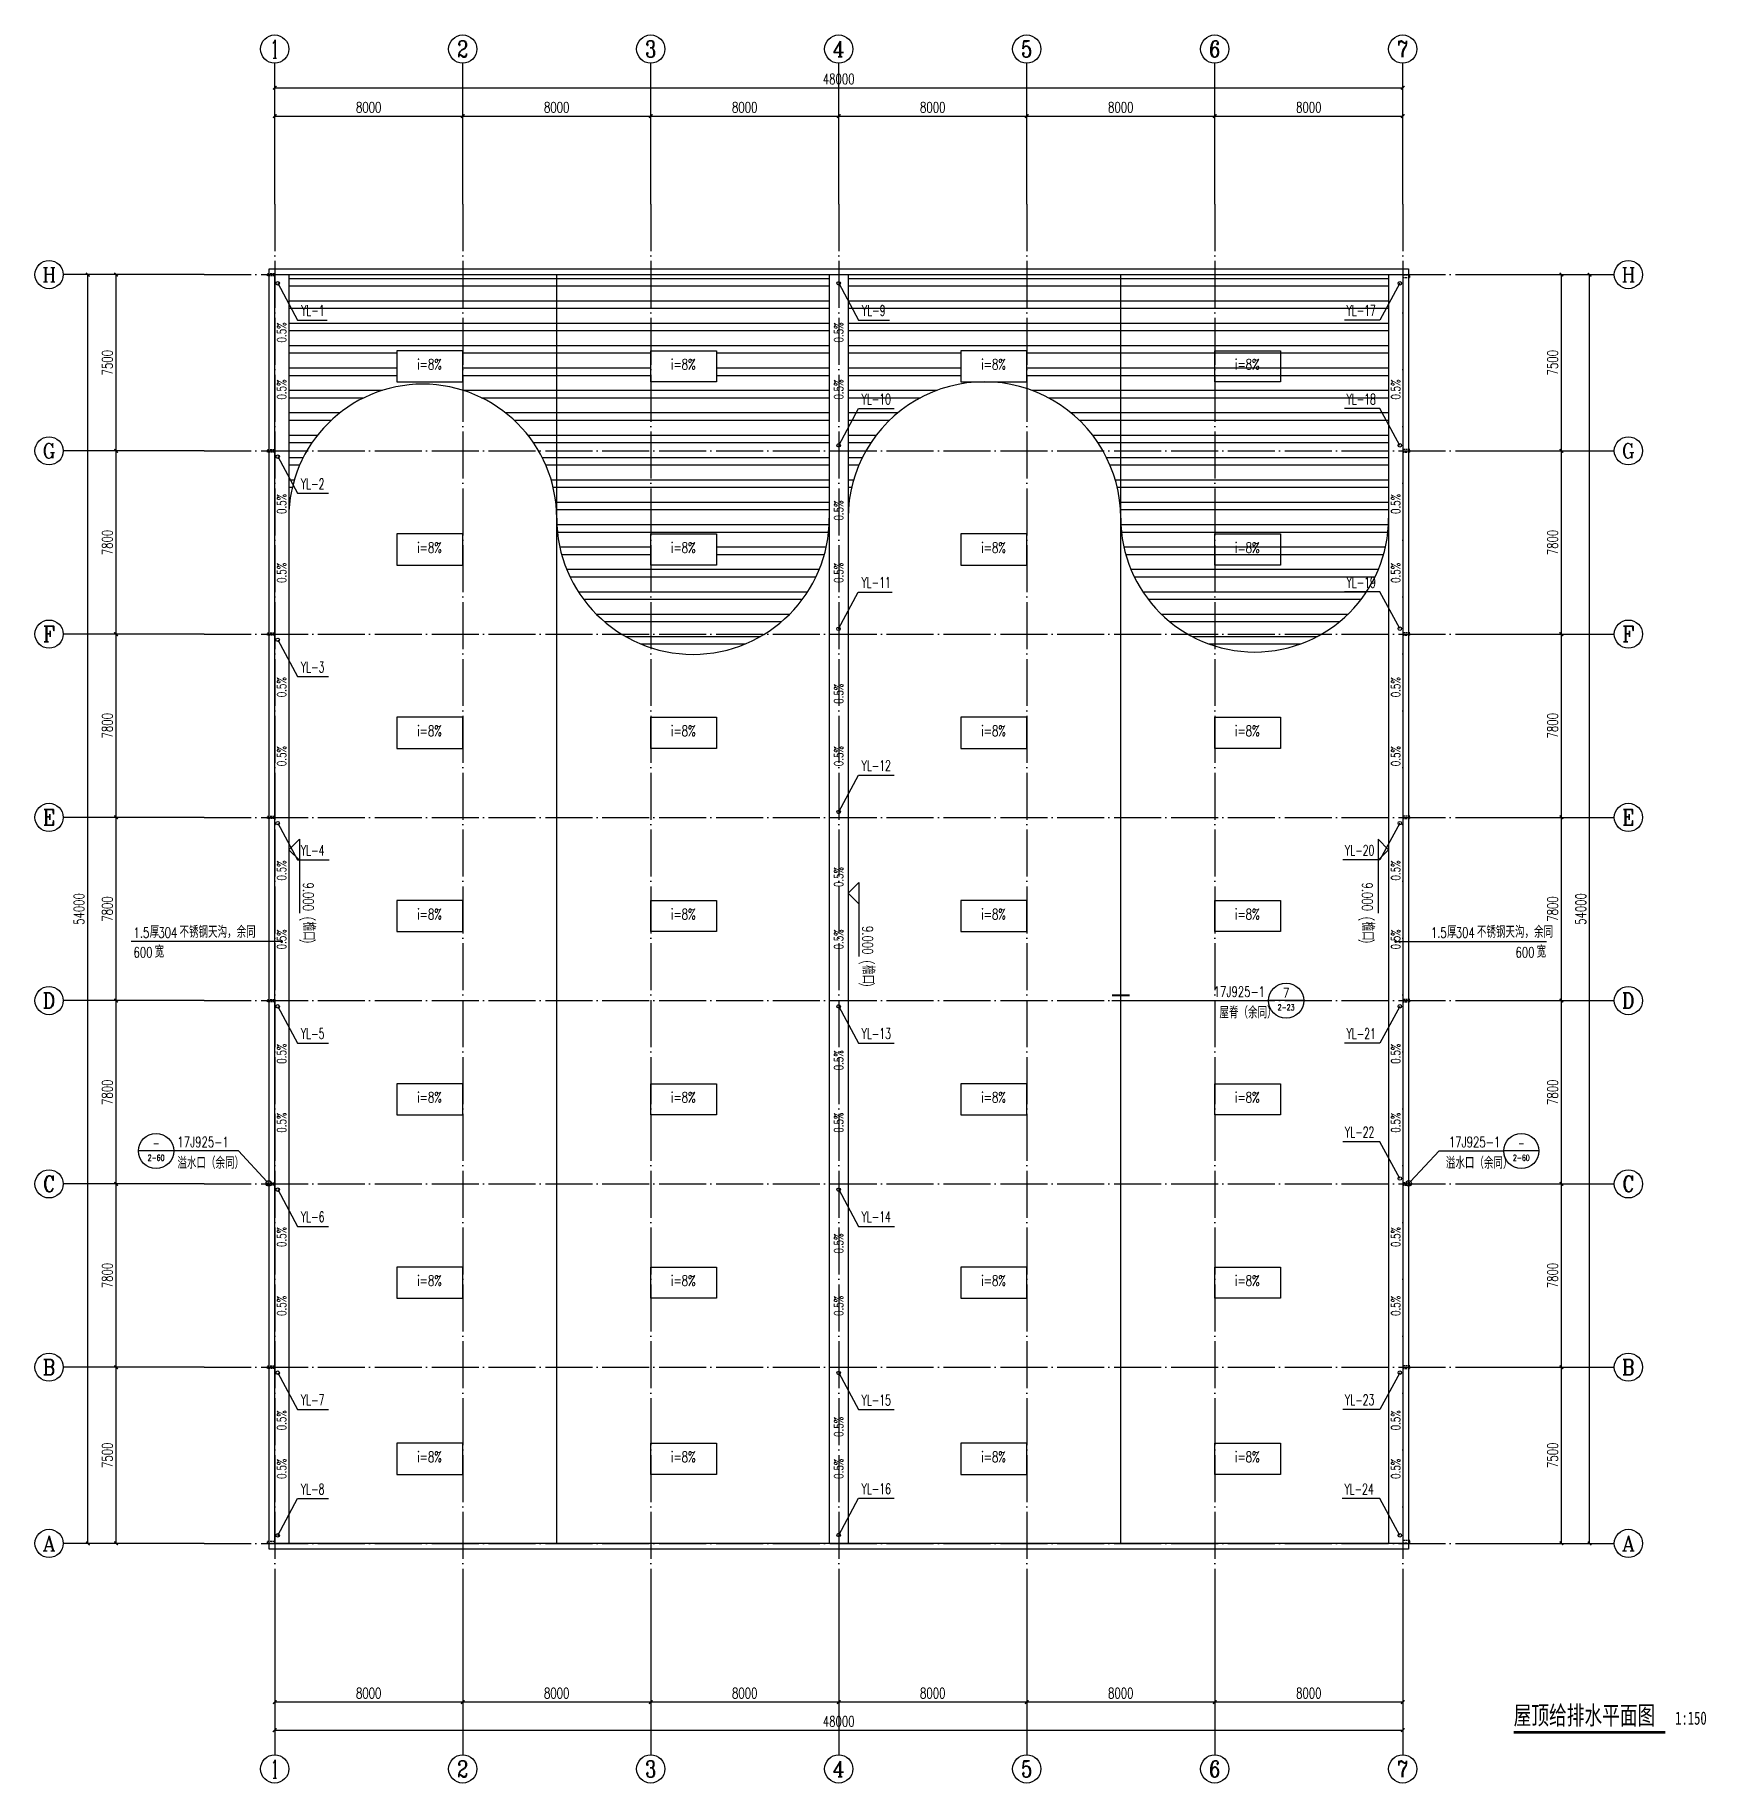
# Model space of a CAD drawing. Header units: millimetres. Extents: x 3804182 to 7463862, y 18008854 to 19247705.
# Drawn here: x 4706772 to 4777876, y 18734818 to 18809218 of the extents above; entities that cross this region are included whole.
import ezdxf
from ezdxf.enums import TextEntityAlignment as Align

# ---------------------------------------------------------------- set-up
doc = ezdxf.new("R2010")
doc.units = ezdxf.units.MM
doc.header["$LTSCALE"] = 1000
doc.header["$MEASUREMENT"] = 0
doc.linetypes.add('DASH', pattern=[0.35, 0.25, -0.1])
doc.linetypes.add('DOTE', pattern=[2.42, 2, -0.2, 0.02, -0.2])
doc.layers.get('Defpoints').update_dxf_attribs({"color": 1})
for name, color, linetype in [('AXIS_TEXT', 7, 'Continuous'), ('AXIS_外部', 171, 'Continuous'), ('DIM_IDEN', 171, 'Continuous'), ('DIM_LEAD', 145, 'Continuous'), ('DIM_SYMB', 165, 'Continuous'), ('DIM_雨水', 3, 'Continuous'), ('DOTE', 250, 'DOTE'), ('GROUND', 150, 'Continuous'), ('PUB_DIM', 161, 'Continuous'), ('PUB_TEXT', 7, 'Continuous'), ('PUB_TITLE', 4, 'Continuous'), ('TK', 4, 'Continuous'), ('TWT_TEXT', 7, 'Continuous'), ('VPIPE-雨水', 4, 'Continuous'), ('填充', 8, 'Continuous')]:
    doc.layers.add(name, color=color, linetype=linetype)
doc.styles.add('-宋体', font='', dxfattribs={"width": 0.8})
doc.styles.add('_TCH_AXIS', font='COMPLEX', dxfattribs={"bigfont": 'GBCBIG'})
doc.styles.add('_TCH_DIM', font='SIMPLEX', dxfattribs={"bigfont": 'GBCBIG'})
doc.styles.add('_TCH_DIM_T3', font='SIMPLEX', dxfattribs={"width": 0.705882, "bigfont": 'GBCBIG'})
doc.styles.add('_TCH_LABEL', font='COMPLEX', dxfattribs={"bigfont": 'GBCBIG'})
doc.styles.add('_TWT_SERIAL', font='COMPLEX', dxfattribs={"width": 0.8, "height": 3, "bigfont": 'HZTXT'})
doc.styles.add('COMPLEX', font='COMPLEX')
doc.styles.add('HT', font='simhei.ttf', dxfattribs={"width": 0.7})
doc.styles.add('ROMANS', font='romans', dxfattribs={"width": 0.65, "height": 231.275})
doc.styles.add('TSSD_REIN', font='tssdeng.shx', dxfattribs={"width": 0.7, "bigfont": 'tssdchn.shx'})
doc.styles.add('图签宋体', font='', dxfattribs={"height": 300})
doc.styles.add('图签黑体', font='simhei.ttf', dxfattribs={"height": 550})
doc.styles.get('-宋体').set_extended_font_data('SimSun')
doc.styles.get('图签宋体').set_extended_font_data('NSimSun')
doc.dimstyles.new('_TCH_ARCH&&150', dxfattribs={"dimtxt": 446.25, "dimasz": 150, "dimexe": 375, "dimexo": 450, "dimgap": 150, "dimtad": 1, "dimdec": 0, "dimzin": 0, "dimdsep": 46, "dimtxsty": '_TCH_DIM_T3', "dimblk": 'ARCHTICK', "dimcen": 0.09, "dimclrt": 7, "dimazin": 2, "dimtfac": 1, "dimtdec": 0, "dimtix": 1, "dimtmove": 2, "dimatfit": 3, "dimfxl": 0, "dimtolj": 1, "dimtzin": 0, "dimarcsym": 0})
pattern_1 = [(180, (0, 0), (-6e-14, -952.5), []), (180, (-317.5, 317.5), (-6e-14, -952.5), [])]

msp = doc.modelspace()

# ---------------------------------------------------------------- texts
at = {"layer": 'PUB_TEXT', "style": '_TCH_DIM', "width": 0.705882}
for s, height, rotation, p in [('0.5%%%', 382.5, 90, (4717460.4, 18796128.7)), ('0.5%%%', 382.5, 90, (4741162.8, 18796128.7)), ('0.5%%%', 382.5, 90, (4717460.4, 18793697.8)), ('0.5%%%', 382.5, 90, (4741162.8, 18793697.8)), ('0.5%%%', 382.5, 90, (4764865.3, 18793697.8)), ('0.5%%%', 382.5, 90, (4717460.4, 18788830.6)), ('0.5%%%', 382.5, 90, (4741162.8, 18788551.3)), ('0.5%%%', 382.5, 90, (4764865.3, 18788830.6)), ('0.5%%%', 382.5, 90, (4717460.4, 18785897.8)), ('0.5%%%', 382.5, 90, (4741162.8, 18785897.8)), ('0.5%%%', 382.5, 90, (4764865.3, 18785897.8)), ('0.5%%%', 382.5, 90, (4717460.4, 18781030.6)), ('0.5%%%', 382.5, 90, (4741162.8, 18780751.3)), ('0.5%%%', 382.5, 90, (4764865.3, 18781030.6)), ('0.5%%%', 382.5, 90, (4717460.4, 18778097.8)), ('0.5%%%', 382.5, 90, (4741162.8, 18778097.8)), ('0.5%%%', 382.5, 90, (4764865.3, 18778097.8)), ('0.5%%%', 382.5, 90, (4717460.4, 18773230.6)), ('0.5%%%', 382.5, 90, (4741162.8, 18772951.3)), ('0.5%%%', 382.5, 90, (4764865.3, 18773230.6)), ('9.000', 446.25, 270, (4718179.1, 18773145.9)), ('9.000', 446.25, 270, (4763239.1, 18773145.9)), ('(', 446.2, 270, (4718179.1, 18771690.9)), ('9.000', 446.25, 270, (4741979.1, 18771296)), ('(', 446.2, 270, (4763239.1, 18771690.9)), ('0.5%%%', 382.5, 90, (4717460.4, 18770297.8)), (')', 446.2, 270, (4718179.1, 18770743.7)), ('0.5%%%', 382.5, 90, (4741162.8, 18770297.8)), (')', 446.2, 270, (4763239.1, 18770743.7)), ('0.5%%%', 382.5, 90, (4764865.3, 18770297.8)), ('(', 446.2, 270, (4741979.1, 18769841)), (')', 446.2, 270, (4741979.1, 18768893.8)), ('0.5%%%', 382.5, 90, (4717460.4, 18765430.6)), ('0.5%%%', 382.5, 90, (4741162.8, 18765151.3)), ('0.5%%%', 382.5, 90, (4764865.3, 18765430.6)), ('0.5%%%', 382.5, 90, (4717460.4, 18762497.8)), ('0.5%%%', 382.5, 90, (4741162.8, 18762497.8)), ('0.5%%%', 382.5, 90, (4764865.3, 18762497.8)), ('0.5%%%', 382.5, 90, (4717460.4, 18757630.6)), ('0.5%%%', 382.5, 90, (4741162.8, 18757351.3)), ('0.5%%%', 382.5, 90, (4764865.3, 18757630.6)), ('0.5%%%', 382.5, 90, (4717460.4, 18754697.8)), ('0.5%%%', 382.5, 90, (4741162.8, 18754697.8)), ('0.5%%%', 382.5, 90, (4764865.3, 18754697.8)), ('0.5%%%', 382.5, 90, (4717460.4, 18749830.6)), ('0.5%%%', 382.5, 90, (4741162.8, 18749551.3)), ('0.5%%%', 382.5, 90, (4764865.3, 18749830.6)), ('0.5%%%', 382.5, 90, (4717460.4, 18747765.9)), ('0.5%%%', 382.5, 90, (4741162.8, 18747765.9)), ('0.5%%%', 382.5, 90, (4764865.3, 18747765.9))]:
    msp.add_text(s, height=height, rotation=rotation, dxfattribs=at).set_placement(p)
at = {"layer": 'PUB_TEXT'}
for s, height, style, width, p in [('i=8%', 446.25, '_TCH_DIM', 0.705882, (4723033.3, 18794976.7)), ('i=8%', 446.25, '_TCH_DIM', 0.705882, (4733829.8, 18794976.7)), ('i=8%', 446.25, '_TCH_DIM', 0.705882, (4747033.3, 18794976.7)), ('i=8%', 446.25, '_TCH_DIM', 0.705882, (4757829.8, 18794976.7)), ('i=8%', 446.25, '_TCH_DIM', 0.705882, (4723033.3, 18787176.7)), ('i=8%', 446.25, '_TCH_DIM', 0.705882, (4733829.8, 18787176.7)), ('i=8%', 446.25, '_TCH_DIM', 0.705882, (4747033.3, 18787176.7)), ('i=8%', 446.25, '_TCH_DIM', 0.705882, (4757829.8, 18787176.7)), ('i=8%', 446.25, '_TCH_DIM', 0.705882, (4723033.3, 18779376.7)), ('i=8%', 446.25, '_TCH_DIM', 0.705882, (4733829.8, 18779376.7)), ('i=8%', 446.25, '_TCH_DIM', 0.705882, (4747033.3, 18779376.7)), ('i=8%', 446.25, '_TCH_DIM', 0.705882, (4757829.8, 18779376.7)), ('i=8%', 446.25, '_TCH_DIM', 0.705882, (4723033.3, 18771576.7)), ('i=8%', 446.25, '_TCH_DIM', 0.705882, (4733829.8, 18771576.7)), ('i=8%', 446.25, '_TCH_DIM', 0.705882, (4747033.3, 18771576.7)), ('i=8%', 446.25, '_TCH_DIM', 0.705882, (4757829.8, 18771576.7)), ('1.5', 446.25, '_TCH_DIM', 0.705882, (4710962.8, 18770790.9)), ('304', 446.25, '_TCH_DIM', 0.705882, (4712021.4, 18770790.9)), ('1.5', 446.25, '_TCH_DIM', 0.705882, (4766167.7, 18770790.9)), ('304', 446.25, '_TCH_DIM', 0.705882, (4767226.4, 18770790.9)), ('600', 446.25, '_TCH_DIM', 0.705882, (4710962.8, 18769950.9)), ('600', 446.25, '_TCH_DIM', 0.705882, (4769767.6, 18769950.9)), ('17J925-1', 446.25, '_TCH_LABEL', 0.705882, (4756927, 18768275.5)), ('i=8%', 446.25, '_TCH_DIM', 0.705882, (4723033.3, 18763776.7)), ('i=8%', 446.25, '_TCH_DIM', 0.705882, (4733829.8, 18763776.7)), ('i=8%', 446.25, '_TCH_DIM', 0.705882, (4747033.3, 18763776.7)), ('i=8%', 446.25, '_TCH_DIM', 0.705882, (4757829.8, 18763776.7)), ('17J925-1', 446.25, '_TCH_LABEL', 0.705882, (4712833.1, 18761876.4)), ('17J925-1', 446.25, '_TCH_LABEL', 0.705882, (4766935.1, 18761876.4)), ('i=8%', 446.25, '_TCH_DIM', 0.705882, (4723033.3, 18755976.7)), ('i=8%', 446.25, '_TCH_DIM', 0.705882, (4733829.8, 18755976.7)), ('i=8%', 446.25, '_TCH_DIM', 0.705882, (4747033.3, 18755976.7)), ('i=8%', 446.25, '_TCH_DIM', 0.705882, (4757829.8, 18755976.7)), ('i=8%', 446.25, '_TCH_DIM', 0.705882, (4723033.3, 18748476.7)), ('i=8%', 446.25, '_TCH_DIM', 0.705882, (4733829.8, 18748476.7)), ('i=8%', 446.25, '_TCH_DIM', 0.705882, (4747033.3, 18748476.7)), ('i=8%', 446.25, '_TCH_DIM', 0.705882, (4757829.8, 18748476.7)), ('屋顶给排水平面图', 788.61, 'HT', 0.7, (4769690.6, 18737309.3)), ('1:150', 563.29, 'HT', 0.7, (4776563.4, 18737300.5))]:
    msp.add_text(s, height=height, dxfattribs=dict(at, style=style, width=width)).set_placement(p)
for s, height, style, p in [('厚', 506.4, '_TCH_DIM', (4711652.8, 18770790.9)), ('不锈钢天沟，余同', 506.38, '_TCH_DIM', (4712921.4, 18770790.9)), ('厚', 506.4, '_TCH_DIM', (4766857.7, 18770790.9)), ('不锈钢天沟，余同', 506.38, '_TCH_DIM', (4768126.4, 18770790.9)), ('宽', 506.4, '_TCH_DIM', (4711862.8, 18769950.9)), ('宽', 506.4, '_TCH_DIM', (4770667.6, 18769950.9)), ('屋脊（余同）', 506.38, '_TCH_LABEL', (4757171.2, 18767360.3)), ('溢水口（余同）', 506.38, '_TCH_LABEL', (4712833.1, 18760961.1)), ('溢水口（余同）', 506.38, '_TCH_LABEL', (4766805.1, 18760961.1))]:
    msp.add_text(s, height=height, dxfattribs=dict(at, style=style)).set_placement(p)
at = {"layer": 'PUB_TEXT', "style": '_TCH_DIM'}
for p in [(4718179.1, 18771480.9), (4763239.1, 18771480.9), (4741979.1, 18769631)]:
    msp.add_text('檐口', height=506.38, rotation=270, dxfattribs=at).set_placement(p)
at = {"layer": 'PUB_TEXT', "style": '_TCH_LABEL'}
for s, height, width, p, p2 in [('7', 386.8, 1.259968, (4759863, 18768257.5), (4760156, 18768257.5)), ('2-23', 247.65, 1.048661, (4759651.3, 18767705.9), (4760367.7, 18767705.9)), ('2-60', 250.28, 1.029088, (4711569.6, 18761304.6), (4712281.5, 18761304.6)), ('-', 388, 1.148619, (4711782.9, 18761858.2), (4712068.3, 18761858.2)), ('2-60', 250.28, 1.029088, (4769661.6, 18761304.6), (4770373.6, 18761304.6)), ('-', 388, 1.148619, (4769874.9, 18761858.2), (4770160.3, 18761858.2))]:
    msp.add_text(s, height=height, dxfattribs=dict(at, width=width)).set_placement(p, p2, align=Align.FIT)
at = {"layer": 'TWT_TEXT', "style": '_TWT_SERIAL', "width": 0.64}
for s, p in [('YL-1', (4718096.2, 18797264.3)), ('YL-9', (4741961.9, 18797264.3)), ('YL-17', (4762580.4, 18797264.3)), ('YL-10', (4741946.4, 18793493.2)), ('YL-18', (4762580.4, 18793493.2)), ('YL-2', (4718089.1, 18789889.3)), ('YL-11', (4741938.8, 18785688.2)), ('YL-19', (4762580.4, 18785693.2)), ('YL-3', (4718089.1, 18782089.3)), ('YL-12', (4741946.4, 18777893.2)), ('YL-4', (4718086.6, 18774289.3)), ('YL-20', (4762515.5, 18774289.3)), ('YL-5', (4718089.1, 18766489.3)), ('YL-13', (4741946.4, 18766489.3)), ('YL-21', (4762580.4, 18766489.3)), ('YL-22', (4762515.5, 18762293.2)), ('YL-6', (4718089.1, 18758689.3)), ('YL-14', (4741944.9, 18758689.3)), ('YL-7', (4718089.1, 18750899.3)), ('YL-15', (4741946.4, 18750889.3)), ('YL-23', (4762515.5, 18750899.3)), ('YL-8', (4718089.1, 18747103.2)), ('YL-16', (4741946.4, 18747116.8)), ('YL-24', (4762489.4, 18747103.2))]:
    msp.add_text(s, height=450, dxfattribs=at).set_placement(p)

# ---------------------------------------------------------------- blocks, each defined once
blk = doc.blocks.new('_ArchTick')
at = {"color": 0, "linetype": 'ByBlock', "const_width": 0.4}
blk.add_lwpolyline([(-0.5, -0.5), (0.5, 0.5)], dxfattribs=at)
blk = doc.blocks.new('*D83')
at = {"layer": 'AXIS_外部', "color": 0, "lineweight": -2}
for p, q in [((4716972, 18802468), (4716972, 18806143)), ((4724972, 18802468), (4724972, 18806143)), ((4716972, 18805768), (4724972, 18805768))]:
    blk.add_line(p, q, dxfattribs=at)
at = {"layer": 'Defpoints', "color": 0}
for p in [(4724972, 18805768), (4716972, 18802018), (4724972, 18802018)]:
    blk.add_point(p, dxfattribs=at)
at = {"layer": 'AXIS_外部', "color": 0, "lineweight": -2, "xscale": 150, "yscale": 150, "zscale": 150, "rotation": 180}
blk.add_blockref('_ArchTick', (4716972, 18805768), dxfattribs=at)
at = {"layer": 'AXIS_外部', "color": 0, "lineweight": -2, "xscale": 150, "yscale": 150, "zscale": 150}
blk.add_blockref('_ArchTick', (4724972, 18805768), dxfattribs=at)
at = {"layer": 'AXIS_外部', "color": 7, "insert": (4720972, 18806141), "char_height": 446.2, "attachment_point": 5, "style": '_TCH_DIM_T3'}
blk.add_mtext('\\A1;8000', dxfattribs=at)
blk = doc.blocks.new('*D84')
at = {"layer": 'AXIS_外部', "color": 0, "lineweight": -2}
for p, q in [((4724972, 18802468), (4724972, 18806143)), ((4732972, 18802468), (4732972, 18806143)), ((4724972, 18805768), (4732972, 18805768))]:
    blk.add_line(p, q, dxfattribs=at)
at = {"layer": 'Defpoints', "color": 0}
for p in [(4732972, 18805768), (4724972, 18802018), (4732972, 18802018)]:
    blk.add_point(p, dxfattribs=at)
at = {"layer": 'AXIS_外部', "color": 0, "lineweight": -2, "xscale": 150, "yscale": 150, "zscale": 150, "rotation": 180}
blk.add_blockref('_ArchTick', (4724972, 18805768), dxfattribs=at)
at = {"layer": 'AXIS_外部', "color": 0, "lineweight": -2, "xscale": 150, "yscale": 150, "zscale": 150}
blk.add_blockref('_ArchTick', (4732972, 18805768), dxfattribs=at)
at = {"layer": 'AXIS_外部', "color": 7, "insert": (4728972, 18806141), "char_height": 446.2, "attachment_point": 5, "style": '_TCH_DIM_T3'}
blk.add_mtext('\\A1;8000', dxfattribs=at)
blk = doc.blocks.new('*D85')
at = {"layer": 'AXIS_外部', "color": 0, "lineweight": -2}
for p, q in [((4732972, 18802468), (4732972, 18806143)), ((4740972, 18802468), (4740972, 18806143)), ((4732972, 18805768), (4740972, 18805768))]:
    blk.add_line(p, q, dxfattribs=at)
at = {"layer": 'Defpoints', "color": 0}
for p in [(4740972, 18805768), (4732972, 18802018), (4740972, 18802018)]:
    blk.add_point(p, dxfattribs=at)
at = {"layer": 'AXIS_外部', "color": 0, "lineweight": -2, "xscale": 150, "yscale": 150, "zscale": 150, "rotation": 180}
blk.add_blockref('_ArchTick', (4732972, 18805768), dxfattribs=at)
at = {"layer": 'AXIS_外部', "color": 0, "lineweight": -2, "xscale": 150, "yscale": 150, "zscale": 150}
blk.add_blockref('_ArchTick', (4740972, 18805768), dxfattribs=at)
at = {"layer": 'AXIS_外部', "color": 7, "insert": (4736972, 18806141), "char_height": 446.2, "attachment_point": 5, "style": '_TCH_DIM_T3'}
blk.add_mtext('\\A1;8000', dxfattribs=at)
blk = doc.blocks.new('*D86')
at = {"layer": 'AXIS_外部', "color": 0, "lineweight": -2}
for p, q in [((4740972, 18802468), (4740972, 18806143)), ((4748972, 18802468), (4748972, 18806143)), ((4740972, 18805768), (4748972, 18805768))]:
    blk.add_line(p, q, dxfattribs=at)
at = {"layer": 'Defpoints', "color": 0}
for p in [(4748972, 18805768), (4740972, 18802018), (4748972, 18802018)]:
    blk.add_point(p, dxfattribs=at)
at = {"layer": 'AXIS_外部', "color": 0, "lineweight": -2, "xscale": 150, "yscale": 150, "zscale": 150, "rotation": 180}
blk.add_blockref('_ArchTick', (4740972, 18805768), dxfattribs=at)
at = {"layer": 'AXIS_外部', "color": 0, "lineweight": -2, "xscale": 150, "yscale": 150, "zscale": 150}
blk.add_blockref('_ArchTick', (4748972, 18805768), dxfattribs=at)
at = {"layer": 'AXIS_外部', "color": 7, "insert": (4744972, 18806141), "char_height": 446.2, "attachment_point": 5, "style": '_TCH_DIM_T3'}
blk.add_mtext('\\A1;8000', dxfattribs=at)
blk = doc.blocks.new('*D87')
at = {"layer": 'AXIS_外部', "color": 0, "lineweight": -2}
for p, q in [((4748972, 18802468), (4748972, 18806143)), ((4756972, 18802468), (4756972, 18806143)), ((4748972, 18805768), (4756972, 18805768))]:
    blk.add_line(p, q, dxfattribs=at)
at = {"layer": 'Defpoints', "color": 0}
for p in [(4756972, 18805768), (4748972, 18802018), (4756972, 18802018)]:
    blk.add_point(p, dxfattribs=at)
at = {"layer": 'AXIS_外部', "color": 0, "lineweight": -2, "xscale": 150, "yscale": 150, "zscale": 150, "rotation": 180}
blk.add_blockref('_ArchTick', (4748972, 18805768), dxfattribs=at)
at = {"layer": 'AXIS_外部', "color": 0, "lineweight": -2, "xscale": 150, "yscale": 150, "zscale": 150}
blk.add_blockref('_ArchTick', (4756972, 18805768), dxfattribs=at)
at = {"layer": 'AXIS_外部', "color": 7, "insert": (4752972, 18806141), "char_height": 446.2, "attachment_point": 5, "style": '_TCH_DIM_T3'}
blk.add_mtext('\\A1;8000', dxfattribs=at)
blk = doc.blocks.new('*D88')
at = {"layer": 'AXIS_外部', "color": 0, "lineweight": -2}
for p, q in [((4756972, 18802468), (4756972, 18806143)), ((4764972, 18802468), (4764972, 18806143)), ((4756972, 18805768), (4764972, 18805768))]:
    blk.add_line(p, q, dxfattribs=at)
at = {"layer": 'Defpoints', "color": 0}
for p in [(4764972, 18805768), (4756972, 18802018), (4764972, 18802018)]:
    blk.add_point(p, dxfattribs=at)
at = {"layer": 'AXIS_外部', "color": 0, "lineweight": -2, "xscale": 150, "yscale": 150, "zscale": 150, "rotation": 180}
blk.add_blockref('_ArchTick', (4756972, 18805768), dxfattribs=at)
at = {"layer": 'AXIS_外部', "color": 0, "lineweight": -2, "xscale": 150, "yscale": 150, "zscale": 150}
blk.add_blockref('_ArchTick', (4764972, 18805768), dxfattribs=at)
at = {"layer": 'AXIS_外部', "color": 7, "insert": (4760972, 18806141), "char_height": 446.2, "attachment_point": 5, "style": '_TCH_DIM_T3'}
blk.add_mtext('\\A1;8000', dxfattribs=at)
blk = doc.blocks.new('*D89')
at = {"layer": 'AXIS_外部', "color": 0, "lineweight": -2}
for p, q in [((4716972, 18802468), (4716972, 18807343)), ((4716972, 18806968), (4764972, 18806968)), ((4764972, 18802468), (4764972, 18807343))]:
    blk.add_line(p, q, dxfattribs=at)
at = {"layer": 'Defpoints', "color": 0}
for p in [(4764972, 18806968), (4716972, 18802018), (4764972, 18802018)]:
    blk.add_point(p, dxfattribs=at)
at = {"layer": 'AXIS_外部', "color": 0, "lineweight": -2, "xscale": 150, "yscale": 150, "zscale": 150, "rotation": 180}
blk.add_blockref('_ArchTick', (4716972, 18806968), dxfattribs=at)
at = {"layer": 'AXIS_外部', "color": 0, "lineweight": -2, "xscale": 150, "yscale": 150, "zscale": 150}
blk.add_blockref('_ArchTick', (4764972, 18806968), dxfattribs=at)
at = {"layer": 'AXIS_外部', "color": 7, "insert": (4740972, 18807341), "char_height": 446.2, "attachment_point": 5, "style": '_TCH_DIM_T3'}
blk.add_mtext('\\A1;48000', dxfattribs=at)
blk = doc.blocks.new('*D90')
at = {"layer": 'AXIS_外部', "color": 0, "lineweight": -2}
for p, q in [((4768422, 18752518), (4772097, 18752518)), ((4771722, 18745018), (4771722, 18752518)), ((4768422, 18745018), (4772097, 18745018))]:
    blk.add_line(p, q, dxfattribs=at)
at = {"layer": 'Defpoints', "color": 0}
for p in [(4767972, 18752518), (4771722, 18752518), (4767972, 18745018)]:
    blk.add_point(p, dxfattribs=at)
at = {"layer": 'AXIS_外部', "color": 0, "lineweight": -2, "xscale": 150, "yscale": 150, "zscale": 150}
for p, rotation in [((4771722, 18752518), 90), ((4771722, 18745018), 270)]:
    blk.add_blockref('_ArchTick', p, dxfattribs=dict(at, rotation=rotation))
at = {"layer": 'AXIS_外部', "color": 7, "insert": (4771348, 18748768), "char_height": 446.2, "attachment_point": 5, "rotation": 90, "style": '_TCH_DIM_T3'}
blk.add_mtext('\\A1;7500', dxfattribs=at)
blk = doc.blocks.new('*D91')
at = {"layer": 'AXIS_外部', "color": 0, "lineweight": -2}
for p, q in [((4768422, 18760318), (4772097, 18760318)), ((4771722, 18752518), (4771722, 18760318)), ((4768422, 18752518), (4772097, 18752518))]:
    blk.add_line(p, q, dxfattribs=at)
at = {"layer": 'Defpoints', "color": 0}
for p in [(4767972, 18760318), (4771722, 18760318), (4767972, 18752518)]:
    blk.add_point(p, dxfattribs=at)
at = {"layer": 'AXIS_外部', "color": 0, "lineweight": -2, "xscale": 150, "yscale": 150, "zscale": 150}
for p, rotation in [((4771722, 18760318), 90), ((4771722, 18752518), 270)]:
    blk.add_blockref('_ArchTick', p, dxfattribs=dict(at, rotation=rotation))
at = {"layer": 'AXIS_外部', "color": 7, "insert": (4771348, 18756418), "char_height": 446.2, "attachment_point": 5, "rotation": 90, "style": '_TCH_DIM_T3'}
blk.add_mtext('\\A1;7800', dxfattribs=at)
blk = doc.blocks.new('*D92')
at = {"layer": 'AXIS_外部', "color": 0, "lineweight": -2}
for p, q in [((4768422, 18768118), (4772097, 18768118)), ((4771722, 18760318), (4771722, 18768118)), ((4768422, 18760318), (4772097, 18760318))]:
    blk.add_line(p, q, dxfattribs=at)
at = {"layer": 'Defpoints', "color": 0}
for p in [(4767972, 18768118), (4771722, 18768118), (4767972, 18760318)]:
    blk.add_point(p, dxfattribs=at)
at = {"layer": 'AXIS_外部', "color": 0, "lineweight": -2, "xscale": 150, "yscale": 150, "zscale": 150}
for p, rotation in [((4771722, 18768118), 90), ((4771722, 18760318), 270)]:
    blk.add_blockref('_ArchTick', p, dxfattribs=dict(at, rotation=rotation))
at = {"layer": 'AXIS_外部', "color": 7, "insert": (4771348, 18764218), "char_height": 446.2, "attachment_point": 5, "rotation": 90, "style": '_TCH_DIM_T3'}
blk.add_mtext('\\A1;7800', dxfattribs=at)
blk = doc.blocks.new('*D93')
at = {"layer": 'AXIS_外部', "color": 0, "lineweight": -2}
for p, q in [((4768422, 18775918), (4772097, 18775918)), ((4771722, 18768118), (4771722, 18775918)), ((4768422, 18768118), (4772097, 18768118))]:
    blk.add_line(p, q, dxfattribs=at)
at = {"layer": 'Defpoints', "color": 0}
for p in [(4767972, 18775918), (4771722, 18775918), (4767972, 18768118)]:
    blk.add_point(p, dxfattribs=at)
at = {"layer": 'AXIS_外部', "color": 0, "lineweight": -2, "xscale": 150, "yscale": 150, "zscale": 150}
for p, rotation in [((4771722, 18775918), 90), ((4771722, 18768118), 270)]:
    blk.add_blockref('_ArchTick', p, dxfattribs=dict(at, rotation=rotation))
at = {"layer": 'AXIS_外部', "color": 7, "insert": (4771348, 18772018), "char_height": 446.2, "attachment_point": 5, "rotation": 90, "style": '_TCH_DIM_T3'}
blk.add_mtext('\\A1;7800', dxfattribs=at)
blk = doc.blocks.new('*D94')
at = {"layer": 'AXIS_外部', "color": 0, "lineweight": -2}
for p, q in [((4768422, 18783718), (4772097, 18783718)), ((4771722, 18775918), (4771722, 18783718)), ((4768422, 18775918), (4772097, 18775918))]:
    blk.add_line(p, q, dxfattribs=at)
at = {"layer": 'Defpoints', "color": 0}
for p in [(4767972, 18783718), (4771722, 18783718), (4767972, 18775918)]:
    blk.add_point(p, dxfattribs=at)
at = {"layer": 'AXIS_外部', "color": 0, "lineweight": -2, "xscale": 150, "yscale": 150, "zscale": 150}
for p, rotation in [((4771722, 18783718), 90), ((4771722, 18775918), 270)]:
    blk.add_blockref('_ArchTick', p, dxfattribs=dict(at, rotation=rotation))
at = {"layer": 'AXIS_外部', "color": 7, "insert": (4771348, 18779818), "char_height": 446.2, "attachment_point": 5, "rotation": 90, "style": '_TCH_DIM_T3'}
blk.add_mtext('\\A1;7800', dxfattribs=at)
blk = doc.blocks.new('*D95')
at = {"layer": 'AXIS_外部', "color": 0, "lineweight": -2}
for p, q in [((4768422, 18791518), (4772097, 18791518)), ((4771722, 18783718), (4771722, 18791518)), ((4768422, 18783718), (4772097, 18783718))]:
    blk.add_line(p, q, dxfattribs=at)
at = {"layer": 'Defpoints', "color": 0}
for p in [(4767972, 18791518), (4771722, 18791518), (4767972, 18783718)]:
    blk.add_point(p, dxfattribs=at)
at = {"layer": 'AXIS_外部', "color": 0, "lineweight": -2, "xscale": 150, "yscale": 150, "zscale": 150}
for p, rotation in [((4771722, 18791518), 90), ((4771722, 18783718), 270)]:
    blk.add_blockref('_ArchTick', p, dxfattribs=dict(at, rotation=rotation))
at = {"layer": 'AXIS_外部', "color": 7, "insert": (4771348, 18787618), "char_height": 446.2, "attachment_point": 5, "rotation": 90, "style": '_TCH_DIM_T3'}
blk.add_mtext('\\A1;7800', dxfattribs=at)
blk = doc.blocks.new('*D96')
at = {"layer": 'AXIS_外部', "color": 0, "lineweight": -2}
for p, q in [((4768422, 18799018), (4772097, 18799018)), ((4771722, 18791518), (4771722, 18799018)), ((4768422, 18791518), (4772097, 18791518))]:
    blk.add_line(p, q, dxfattribs=at)
at = {"layer": 'Defpoints', "color": 0}
for p in [(4767972, 18799018), (4771722, 18799018), (4767972, 18791518)]:
    blk.add_point(p, dxfattribs=at)
at = {"layer": 'AXIS_外部', "color": 0, "lineweight": -2, "xscale": 150, "yscale": 150, "zscale": 150}
for p, rotation in [((4771722, 18799018), 90), ((4771722, 18791518), 270)]:
    blk.add_blockref('_ArchTick', p, dxfattribs=dict(at, rotation=rotation))
at = {"layer": 'AXIS_外部', "color": 7, "insert": (4771348, 18795268), "char_height": 446.2, "attachment_point": 5, "rotation": 90, "style": '_TCH_DIM_T3'}
blk.add_mtext('\\A1;7500', dxfattribs=at)
blk = doc.blocks.new('*D97')
at = {"layer": 'AXIS_外部', "color": 0, "lineweight": -2}
for p, q in [((4768422, 18799018), (4773297, 18799018)), ((4772922, 18745018), (4772922, 18799018)), ((4768422, 18745018), (4773297, 18745018))]:
    blk.add_line(p, q, dxfattribs=at)
at = {"layer": 'Defpoints', "color": 0}
for p in [(4767972, 18799018), (4772922, 18799018), (4767972, 18745018)]:
    blk.add_point(p, dxfattribs=at)
at = {"layer": 'AXIS_外部', "color": 0, "lineweight": -2, "xscale": 150, "yscale": 150, "zscale": 150}
for p, rotation in [((4772922, 18799018), 90), ((4772922, 18745018), 270)]:
    blk.add_blockref('_ArchTick', p, dxfattribs=dict(at, rotation=rotation))
at = {"layer": 'AXIS_外部', "color": 7, "insert": (4772548, 18772018), "char_height": 446.2, "attachment_point": 5, "rotation": 90, "style": '_TCH_DIM_T3'}
blk.add_mtext('\\A1;54000', dxfattribs=at)
blk = doc.blocks.new('*D98')
at = {"layer": 'AXIS_外部', "color": 0, "lineweight": -2}
for p, q in [((4716972, 18741568), (4716972, 18737893)), ((4724972, 18741568), (4724972, 18737893)), ((4716972, 18738268), (4724972, 18738268))]:
    blk.add_line(p, q, dxfattribs=at)
at = {"layer": 'Defpoints', "color": 0}
for p in [(4716972, 18742018), (4724972, 18742018), (4724972, 18738268)]:
    blk.add_point(p, dxfattribs=at)
at = {"layer": 'AXIS_外部', "color": 0, "lineweight": -2, "xscale": 150, "yscale": 150, "zscale": 150, "rotation": 180}
blk.add_blockref('_ArchTick', (4716972, 18738268), dxfattribs=at)
at = {"layer": 'AXIS_外部', "color": 0, "lineweight": -2, "xscale": 150, "yscale": 150, "zscale": 150}
blk.add_blockref('_ArchTick', (4724972, 18738268), dxfattribs=at)
at = {"layer": 'AXIS_外部', "color": 7, "insert": (4720972, 18738641), "char_height": 446.2, "attachment_point": 5, "style": '_TCH_DIM_T3'}
blk.add_mtext('\\A1;8000', dxfattribs=at)
blk = doc.blocks.new('*D99')
at = {"layer": 'AXIS_外部', "color": 0, "lineweight": -2}
for p, q in [((4724972, 18741568), (4724972, 18737893)), ((4732972, 18741568), (4732972, 18737893)), ((4724972, 18738268), (4732972, 18738268))]:
    blk.add_line(p, q, dxfattribs=at)
at = {"layer": 'Defpoints', "color": 0}
for p in [(4724972, 18742018), (4732972, 18742018), (4732972, 18738268)]:
    blk.add_point(p, dxfattribs=at)
at = {"layer": 'AXIS_外部', "color": 0, "lineweight": -2, "xscale": 150, "yscale": 150, "zscale": 150, "rotation": 180}
blk.add_blockref('_ArchTick', (4724972, 18738268), dxfattribs=at)
at = {"layer": 'AXIS_外部', "color": 0, "lineweight": -2, "xscale": 150, "yscale": 150, "zscale": 150}
blk.add_blockref('_ArchTick', (4732972, 18738268), dxfattribs=at)
at = {"layer": 'AXIS_外部', "color": 7, "insert": (4728972, 18738641), "char_height": 446.2, "attachment_point": 5, "style": '_TCH_DIM_T3'}
blk.add_mtext('\\A1;8000', dxfattribs=at)
blk = doc.blocks.new('*D100')
at = {"layer": 'AXIS_外部', "color": 0, "lineweight": -2}
for p, q in [((4732972, 18741568), (4732972, 18737893)), ((4740972, 18741568), (4740972, 18737893)), ((4732972, 18738268), (4740972, 18738268))]:
    blk.add_line(p, q, dxfattribs=at)
at = {"layer": 'Defpoints', "color": 0}
for p in [(4732972, 18742018), (4740972, 18742018), (4740972, 18738268)]:
    blk.add_point(p, dxfattribs=at)
at = {"layer": 'AXIS_外部', "color": 0, "lineweight": -2, "xscale": 150, "yscale": 150, "zscale": 150, "rotation": 180}
blk.add_blockref('_ArchTick', (4732972, 18738268), dxfattribs=at)
at = {"layer": 'AXIS_外部', "color": 0, "lineweight": -2, "xscale": 150, "yscale": 150, "zscale": 150}
blk.add_blockref('_ArchTick', (4740972, 18738268), dxfattribs=at)
at = {"layer": 'AXIS_外部', "color": 7, "insert": (4736972, 18738641), "char_height": 446.2, "attachment_point": 5, "style": '_TCH_DIM_T3'}
blk.add_mtext('\\A1;8000', dxfattribs=at)
blk = doc.blocks.new('*D101')
at = {"layer": 'AXIS_外部', "color": 0, "lineweight": -2}
for p, q in [((4740972, 18741568), (4740972, 18737893)), ((4748972, 18741568), (4748972, 18737893)), ((4740972, 18738268), (4748972, 18738268))]:
    blk.add_line(p, q, dxfattribs=at)
at = {"layer": 'Defpoints', "color": 0}
for p in [(4740972, 18742018), (4748972, 18742018), (4748972, 18738268)]:
    blk.add_point(p, dxfattribs=at)
at = {"layer": 'AXIS_外部', "color": 0, "lineweight": -2, "xscale": 150, "yscale": 150, "zscale": 150, "rotation": 180}
blk.add_blockref('_ArchTick', (4740972, 18738268), dxfattribs=at)
at = {"layer": 'AXIS_外部', "color": 0, "lineweight": -2, "xscale": 150, "yscale": 150, "zscale": 150}
blk.add_blockref('_ArchTick', (4748972, 18738268), dxfattribs=at)
at = {"layer": 'AXIS_外部', "color": 7, "insert": (4744972, 18738641), "char_height": 446.2, "attachment_point": 5, "style": '_TCH_DIM_T3'}
blk.add_mtext('\\A1;8000', dxfattribs=at)
blk = doc.blocks.new('*D102')
at = {"layer": 'AXIS_外部', "color": 0, "lineweight": -2}
for p, q in [((4748972, 18741568), (4748972, 18737893)), ((4756972, 18741568), (4756972, 18737893)), ((4748972, 18738268), (4756972, 18738268))]:
    blk.add_line(p, q, dxfattribs=at)
at = {"layer": 'Defpoints', "color": 0}
for p in [(4748972, 18742018), (4756972, 18742018), (4756972, 18738268)]:
    blk.add_point(p, dxfattribs=at)
at = {"layer": 'AXIS_外部', "color": 0, "lineweight": -2, "xscale": 150, "yscale": 150, "zscale": 150, "rotation": 180}
blk.add_blockref('_ArchTick', (4748972, 18738268), dxfattribs=at)
at = {"layer": 'AXIS_外部', "color": 0, "lineweight": -2, "xscale": 150, "yscale": 150, "zscale": 150}
blk.add_blockref('_ArchTick', (4756972, 18738268), dxfattribs=at)
at = {"layer": 'AXIS_外部', "color": 7, "insert": (4752972, 18738641), "char_height": 446.2, "attachment_point": 5, "style": '_TCH_DIM_T3'}
blk.add_mtext('\\A1;8000', dxfattribs=at)
blk = doc.blocks.new('*D103')
at = {"layer": 'AXIS_外部', "color": 0, "lineweight": -2}
for p, q in [((4756972, 18741568), (4756972, 18737893)), ((4764972, 18741568), (4764972, 18737893)), ((4756972, 18738268), (4764972, 18738268))]:
    blk.add_line(p, q, dxfattribs=at)
at = {"layer": 'Defpoints', "color": 0}
for p in [(4756972, 18742018), (4764972, 18742018), (4764972, 18738268)]:
    blk.add_point(p, dxfattribs=at)
at = {"layer": 'AXIS_外部', "color": 0, "lineweight": -2, "xscale": 150, "yscale": 150, "zscale": 150, "rotation": 180}
blk.add_blockref('_ArchTick', (4756972, 18738268), dxfattribs=at)
at = {"layer": 'AXIS_外部', "color": 0, "lineweight": -2, "xscale": 150, "yscale": 150, "zscale": 150}
blk.add_blockref('_ArchTick', (4764972, 18738268), dxfattribs=at)
at = {"layer": 'AXIS_外部', "color": 7, "insert": (4760972, 18738641), "char_height": 446.2, "attachment_point": 5, "style": '_TCH_DIM_T3'}
blk.add_mtext('\\A1;8000', dxfattribs=at)
blk = doc.blocks.new('*D104')
at = {"layer": 'AXIS_外部', "color": 0, "lineweight": -2}
for p, q in [((4716972, 18741568), (4716972, 18736693)), ((4764972, 18741568), (4764972, 18736693)), ((4716972, 18737068), (4764972, 18737068))]:
    blk.add_line(p, q, dxfattribs=at)
at = {"layer": 'Defpoints', "color": 0}
for p in [(4716972, 18742018), (4764972, 18742018), (4764972, 18737068)]:
    blk.add_point(p, dxfattribs=at)
at = {"layer": 'AXIS_外部', "color": 0, "lineweight": -2, "xscale": 150, "yscale": 150, "zscale": 150, "rotation": 180}
blk.add_blockref('_ArchTick', (4716972, 18737068), dxfattribs=at)
at = {"layer": 'AXIS_外部', "color": 0, "lineweight": -2, "xscale": 150, "yscale": 150, "zscale": 150}
blk.add_blockref('_ArchTick', (4764972, 18737068), dxfattribs=at)
at = {"layer": 'AXIS_外部', "color": 7, "insert": (4740972, 18737441), "char_height": 446.2, "attachment_point": 5, "style": '_TCH_DIM_T3'}
blk.add_mtext('\\A1;48000', dxfattribs=at)
blk = doc.blocks.new('*D105')
at = {"layer": 'AXIS_外部', "color": 0, "lineweight": -2}
for p, q in [((4713522, 18752518), (4709847, 18752518)), ((4710222, 18745018), (4710222, 18752518)), ((4713522, 18745018), (4709847, 18745018))]:
    blk.add_line(p, q, dxfattribs=at)
at = {"layer": 'Defpoints', "color": 0}
for p in [(4710222, 18752518), (4713972, 18752518), (4713972, 18745018)]:
    blk.add_point(p, dxfattribs=at)
at = {"layer": 'AXIS_外部', "color": 0, "lineweight": -2, "xscale": 150, "yscale": 150, "zscale": 150}
for p, rotation in [((4710222, 18752518), 90), ((4710222, 18745018), 270)]:
    blk.add_blockref('_ArchTick', p, dxfattribs=dict(at, rotation=rotation))
at = {"layer": 'AXIS_外部', "color": 7, "insert": (4709848, 18748768), "char_height": 446.2, "attachment_point": 5, "rotation": 90, "style": '_TCH_DIM_T3'}
blk.add_mtext('\\A1;7500', dxfattribs=at)
blk = doc.blocks.new('*D106')
at = {"layer": 'AXIS_外部', "color": 0, "lineweight": -2}
for p, q in [((4713522, 18760318), (4709847, 18760318)), ((4710222, 18752518), (4710222, 18760318)), ((4713522, 18752518), (4709847, 18752518))]:
    blk.add_line(p, q, dxfattribs=at)
at = {"layer": 'Defpoints', "color": 0}
for p in [(4710222, 18760318), (4713972, 18760318), (4713972, 18752518)]:
    blk.add_point(p, dxfattribs=at)
at = {"layer": 'AXIS_外部', "color": 0, "lineweight": -2, "xscale": 150, "yscale": 150, "zscale": 150}
for p, rotation in [((4710222, 18760318), 90), ((4710222, 18752518), 270)]:
    blk.add_blockref('_ArchTick', p, dxfattribs=dict(at, rotation=rotation))
at = {"layer": 'AXIS_外部', "color": 7, "insert": (4709848, 18756418), "char_height": 446.2, "attachment_point": 5, "rotation": 90, "style": '_TCH_DIM_T3'}
blk.add_mtext('\\A1;7800', dxfattribs=at)
blk = doc.blocks.new('*D107')
at = {"layer": 'AXIS_外部', "color": 0, "lineweight": -2}
for p, q in [((4713522, 18768118), (4709847, 18768118)), ((4710222, 18760318), (4710222, 18768118)), ((4713522, 18760318), (4709847, 18760318))]:
    blk.add_line(p, q, dxfattribs=at)
at = {"layer": 'Defpoints', "color": 0}
for p in [(4710222, 18768118), (4713972, 18768118), (4713972, 18760318)]:
    blk.add_point(p, dxfattribs=at)
at = {"layer": 'AXIS_外部', "color": 0, "lineweight": -2, "xscale": 150, "yscale": 150, "zscale": 150}
for p, rotation in [((4710222, 18768118), 90), ((4710222, 18760318), 270)]:
    blk.add_blockref('_ArchTick', p, dxfattribs=dict(at, rotation=rotation))
at = {"layer": 'AXIS_外部', "color": 7, "insert": (4709848, 18764218), "char_height": 446.2, "attachment_point": 5, "rotation": 90, "style": '_TCH_DIM_T3'}
blk.add_mtext('\\A1;7800', dxfattribs=at)
blk = doc.blocks.new('*D108')
at = {"layer": 'AXIS_外部', "color": 0, "lineweight": -2}
for p, q in [((4713522, 18775918), (4709847, 18775918)), ((4710222, 18768118), (4710222, 18775918)), ((4713522, 18768118), (4709847, 18768118))]:
    blk.add_line(p, q, dxfattribs=at)
at = {"layer": 'Defpoints', "color": 0}
for p in [(4710222, 18775918), (4713972, 18775918), (4713972, 18768118)]:
    blk.add_point(p, dxfattribs=at)
at = {"layer": 'AXIS_外部', "color": 0, "lineweight": -2, "xscale": 150, "yscale": 150, "zscale": 150}
for p, rotation in [((4710222, 18775918), 90), ((4710222, 18768118), 270)]:
    blk.add_blockref('_ArchTick', p, dxfattribs=dict(at, rotation=rotation))
at = {"layer": 'AXIS_外部', "color": 7, "insert": (4709848, 18772018), "char_height": 446.2, "attachment_point": 5, "rotation": 90, "style": '_TCH_DIM_T3'}
blk.add_mtext('\\A1;7800', dxfattribs=at)
blk = doc.blocks.new('*D109')
at = {"layer": 'AXIS_外部', "color": 0, "lineweight": -2}
for p, q in [((4713522, 18783718), (4709847, 18783718)), ((4710222, 18775918), (4710222, 18783718)), ((4713522, 18775918), (4709847, 18775918))]:
    blk.add_line(p, q, dxfattribs=at)
at = {"layer": 'Defpoints', "color": 0}
for p in [(4710222, 18783718), (4713972, 18783718), (4713972, 18775918)]:
    blk.add_point(p, dxfattribs=at)
at = {"layer": 'AXIS_外部', "color": 0, "lineweight": -2, "xscale": 150, "yscale": 150, "zscale": 150}
for p, rotation in [((4710222, 18783718), 90), ((4710222, 18775918), 270)]:
    blk.add_blockref('_ArchTick', p, dxfattribs=dict(at, rotation=rotation))
at = {"layer": 'AXIS_外部', "color": 7, "insert": (4709848, 18779818), "char_height": 446.2, "attachment_point": 5, "rotation": 90, "style": '_TCH_DIM_T3'}
blk.add_mtext('\\A1;7800', dxfattribs=at)
blk = doc.blocks.new('*D110')
at = {"layer": 'AXIS_外部', "color": 0, "lineweight": -2}
for p, q in [((4713522, 18791518), (4709847, 18791518)), ((4710222, 18783718), (4710222, 18791518)), ((4713522, 18783718), (4709847, 18783718))]:
    blk.add_line(p, q, dxfattribs=at)
at = {"layer": 'Defpoints', "color": 0}
for p in [(4710222, 18791518), (4713972, 18791518), (4713972, 18783718)]:
    blk.add_point(p, dxfattribs=at)
at = {"layer": 'AXIS_外部', "color": 0, "lineweight": -2, "xscale": 150, "yscale": 150, "zscale": 150}
for p, rotation in [((4710222, 18791518), 90), ((4710222, 18783718), 270)]:
    blk.add_blockref('_ArchTick', p, dxfattribs=dict(at, rotation=rotation))
at = {"layer": 'AXIS_外部', "color": 7, "insert": (4709848, 18787618), "char_height": 446.2, "attachment_point": 5, "rotation": 90, "style": '_TCH_DIM_T3'}
blk.add_mtext('\\A1;7800', dxfattribs=at)
blk = doc.blocks.new('*D111')
at = {"layer": 'AXIS_外部', "color": 0, "lineweight": -2}
for p, q in [((4713522, 18799018), (4709847, 18799018)), ((4710222, 18791518), (4710222, 18799018)), ((4713522, 18791518), (4709847, 18791518))]:
    blk.add_line(p, q, dxfattribs=at)
at = {"layer": 'Defpoints', "color": 0}
for p in [(4710222, 18799018), (4713972, 18799018), (4713972, 18791518)]:
    blk.add_point(p, dxfattribs=at)
at = {"layer": 'AXIS_外部', "color": 0, "lineweight": -2, "xscale": 150, "yscale": 150, "zscale": 150}
for p, rotation in [((4710222, 18799018), 90), ((4710222, 18791518), 270)]:
    blk.add_blockref('_ArchTick', p, dxfattribs=dict(at, rotation=rotation))
at = {"layer": 'AXIS_外部', "color": 7, "insert": (4709848, 18795268), "char_height": 446.2, "attachment_point": 5, "rotation": 90, "style": '_TCH_DIM_T3'}
blk.add_mtext('\\A1;7500', dxfattribs=at)
blk = doc.blocks.new('*D112')
at = {"layer": 'AXIS_外部', "color": 0, "lineweight": -2}
for p, q in [((4713522, 18799018), (4708647, 18799018)), ((4709022, 18745018), (4709022, 18799018)), ((4713522, 18745018), (4708647, 18745018))]:
    blk.add_line(p, q, dxfattribs=at)
at = {"layer": 'Defpoints', "color": 0}
for p in [(4709022, 18799018), (4713972, 18799018), (4713972, 18745018)]:
    blk.add_point(p, dxfattribs=at)
at = {"layer": 'AXIS_外部', "color": 0, "lineweight": -2, "xscale": 150, "yscale": 150, "zscale": 150}
for p, rotation in [((4709022, 18799018), 90), ((4709022, 18745018), 270)]:
    blk.add_blockref('_ArchTick', p, dxfattribs=dict(at, rotation=rotation))
at = {"layer": 'AXIS_外部', "color": 7, "insert": (4708648, 18772018), "char_height": 446.2, "attachment_point": 5, "rotation": 90, "style": '_TCH_DIM_T3'}
blk.add_mtext('\\A1;54000', dxfattribs=at)
blk = doc.blocks.new('_AXISO')
blk.add_circle((0, 0), 0.5)
at = {"layer": 'AXIS_TEXT', "style": 'COMPLEX', "width": 1.041667}
blk.add_attdef('A', text='', height=0.56, dxfattribs=at).set_placement((-0.25, -0.28), (0.25, -0.28), align=Align.FIT)
blk = doc.blocks.new('A$C053D6479')
at = {"layer": 'PUB_TITLE'}
h = blk.add_hatch(color=256, dxfattribs=at)
h.dxf.hatch_style = 1
edge = h.paths.add_edge_path()
edge.add_spline(control_points=[(1026, 827), (1105, 920), (1188, 1008), (1266, 1102)], knot_values=[13, 13, 13, 13, 14, 14, 14, 14], degree=3, periodic=0)
edge.add_spline(control_points=[(1266, 1102), (1258, 1111), (1249, 1119), (1239, 1116)], knot_values=[12, 12, 12, 12, 13, 13, 13, 13], degree=3, periodic=0)
edge.add_spline(control_points=[(1239, 1116), (1210, 1107), (1179, 1092), (1144, 1077)], knot_values=[11, 11, 11, 11, 12, 12, 12, 12], degree=3, periodic=0)
edge.add_spline(control_points=[(1144, 1077), (1109, 1063), (1069, 1053), (1047, 1038)], knot_values=[10, 10, 10, 10, 11, 11, 11, 11], degree=3, periodic=0)
edge.add_spline(control_points=[(1047, 1038), (1028, 1026), (1007, 992), (991, 972)], knot_values=[9, 9, 9, 9, 10, 10, 10, 10], degree=3, periodic=0)
edge.add_spline(control_points=[(991, 972), (942, 913), (899, 868), (849, 810)], knot_values=[8, 8, 8, 8, 9, 9, 9, 9], degree=3, periodic=0)
edge.add_spline(control_points=[(849, 810), (842, 801), (822, 776), (822, 775)], knot_values=[7, 7, 7, 7, 8, 8, 8, 8], degree=3, periodic=0)
edge.add_spline(control_points=[(822, 775), (823, 771), (848, 752), (859, 744)], knot_values=[6, 6, 6, 6, 7, 7, 7, 7], degree=3, periodic=0)
edge.add_spline(control_points=[(859, 744), (949, 670), (1035, 592), (1122, 521)], knot_values=[5, 5, 5, 5, 6, 6, 6, 6], degree=3, periodic=0)
edge.add_spline(control_points=[(1122, 521), (1153, 527), (1185, 530), (1217, 533)], knot_values=[4, 4, 4, 4, 5, 5, 5, 5], degree=3, periodic=0)
edge.add_spline(control_points=[(1217, 533), (1246, 535), (1293, 532), (1316, 542)], knot_values=[3, 3, 3, 3, 4, 4, 4, 4], degree=3, periodic=0)
edge.add_spline(control_points=[(1316, 542), (1327, 547), (1338, 565), (1349, 579)], knot_values=[2, 2, 2, 2, 3, 3, 3, 3], degree=3, periodic=0)
edge.add_spline(control_points=[(1349, 579), (1423, 670), (1507, 759), (1572, 848)], knot_values=[1, 1, 1, 1, 2, 2, 2, 2], degree=3, periodic=0)
edge.add_spline(control_points=[(1572, 848), (1564, 852), (1561, 861), (1551, 862)], knot_values=[0, 0, 0, 0, 1, 1, 1, 1], degree=3, periodic=0)
edge.add_spline(control_points=[(1551, 862), (1469, 769), (1393, 671), (1310, 579)], knot_values=[15, 15, 15, 15, 16, 16, 16, 16], degree=3, periodic=0)
edge.add_spline(control_points=[(1310, 579), (1216, 662), (1118, 742), (1026, 827)], knot_values=[14, 14, 14, 14, 15, 15, 15, 15], degree=3, periodic=0)
at = {"layer": 'TK'}
for points, knots in [([(1031, 1298), (1066, 1286), (1054, 1262), (1045, 1224), (1036, 1188), (1031, 1158), (1024, 1121), (1020, 1104), (1017, 1085), (1012, 1071), (1004, 1052), (976, 1026), (956, 1003), (906, 946), (866, 899), (814, 839), (806, 829), (789, 806), (787, 806), (777, 804), (728, 856), (719, 864), (651, 922), (580, 978), (514, 1036), (509, 1106), (488, 1176), (479, 1247), (570, 1343), (663, 1436), (758, 1526), (764, 1523), (768, 1518), (774, 1515), (693, 1422), (599, 1343), (520, 1249), (607, 1171), (698, 1096), (789, 1021), (874, 1109), (950, 1206), (1031, 1298)], [0, 0, 0, 0, 1, 1, 1, 2, 2, 2, 3, 3, 3, 4, 4, 4, 5, 5, 5, 6, 6, 6, 7, 7, 7, 8, 8, 8, 9, 9, 9, 10, 10, 10, 11, 11, 11, 12, 12, 12, 13, 13, 13, 14, 14, 14, 14]), ([(555, 949), (624, 891), (699, 833), (760, 773), (689, 691), (614, 604), (539, 517), (529, 505), (516, 487), (506, 482), (492, 475), (469, 472), (452, 467), (416, 456), (383, 448), (342, 438), (323, 433), (297, 422), (293, 440), (291, 452), (313, 470), (322, 480), (400, 566), (477, 652), (553, 736), (460, 815), (366, 894), (270, 970), (183, 883), (101, 791), (16, 703), (-18, 714), (9, 735), (28, 755), (103, 838), (192, 930), (266, 1005), (319, 1009), (387, 1005), (442, 1007), (456, 1008), (472, 1011), (485, 1007), (507, 1000), (534, 967), (555, 949)], [0, 0, 0, 0, 1, 1, 1, 2, 2, 2, 3, 3, 3, 4, 4, 4, 5, 5, 5, 6, 6, 6, 7, 7, 7, 8, 8, 8, 9, 9, 9, 10, 10, 10, 11, 11, 11, 12, 12, 12, 13, 13, 13, 14, 14, 14, 15, 15, 15, 15]), ([(1551, 862), (1561, 861), (1564, 852), (1572, 848), (1507, 759), (1423, 670), (1349, 579), (1338, 565), (1327, 547), (1316, 542), (1293, 532), (1246, 535), (1217, 533), (1185, 530), (1153, 527), (1122, 521), (1035, 592), (949, 670), (859, 744), (848, 752), (823, 771), (822, 775), (822, 776), (842, 801), (849, 810), (899, 868), (942, 913), (991, 972), (1007, 992), (1028, 1026), (1047, 1038), (1069, 1053), (1109, 1063), (1144, 1077), (1179, 1092), (1210, 1107), (1239, 1116), (1249, 1119), (1258, 1111), (1266, 1102), (1188, 1008), (1105, 920), (1026, 827), (1118, 742), (1216, 662), (1310, 579), (1393, 671), (1469, 769), (1551, 862)], [0, 0, 0, 0, 1, 1, 1, 2, 2, 2, 3, 3, 3, 4, 4, 4, 5, 5, 5, 6, 6, 6, 7, 7, 7, 8, 8, 8, 9, 9, 9, 10, 10, 10, 11, 11, 11, 12, 12, 12, 13, 13, 13, 14, 14, 14, 15, 15, 15, 16, 16, 16, 16]), ([(1097, 490), (1100, 425), (1106, 361), (1107, 294), (1018, 207), (925, 121), (830, 33), (818, 21), (800, 0), (787, 0), (768, -1), (725, 49), (712, 60), (662, 103), (616, 143), (568, 186), (545, 207), (518, 224), (499, 250), (501, 259), (511, 261), (516, 267), (609, 192), (696, 111), (785, 33), (883, 118), (977, 208), (1070, 298), (992, 373), (892, 456), (803, 534), (791, 544), (768, 561), (766, 569), (761, 588), (776, 634), (780, 655), (785, 690), (788, 721), (795, 746), (897, 661), (998, 576), (1097, 490)], [0, 0, 0, 0, 1, 1, 1, 2, 2, 2, 3, 3, 3, 4, 4, 4, 5, 5, 5, 6, 6, 6, 7, 7, 7, 8, 8, 8, 9, 9, 9, 10, 10, 10, 11, 11, 11, 12, 12, 12, 13, 13, 13, 14, 14, 14, 14])]:
    blk.add_open_spline(points, degree=3, knots=knots, dxfattribs=at)
blk = doc.blocks.new('GeYuanFrame_73458841', base_point=(20.09, 4.53))
at = {"layer": 'PUB_TITLE'}
for points in [[(803.09, 235.33), (803.09, 292.73)], [(827.09, 235.33), (827.09, 292.73)], [(803.09, 202.33), (803.09, 229.83)], [(827.09, 202.33), (827.09, 229.83)], [(803.09, 14.53), (803.09, 111.33)]]:
    blk.add_lwpolyline(points, dxfattribs=at)
at = {"layer": 'TK'}
for p, q in [((781.09, 316.93), (851.09, 316.93)), ((781.09, 284.53), (851.09, 284.53)), ((781.09, 276.33), (851.09, 276.33)), ((781.09, 268.13), (851.09, 268.13)), ((781.09, 259.93), (851.09, 259.93)), ((781.09, 251.73), (851.09, 251.73)), ((781.09, 243.53), (851.09, 243.53)), ((781.09, 235.33), (851.09, 235.33)), ((781.09, 235.33), (851.09, 235.33)), ((781.09, 102.53), (851.09, 102.53)), ((781.09, 93.73), (851.09, 93.73)), ((781.09, 84.93), (803.09, 84.93)), ((781.09, 84.93), (851.09, 84.93)), ((781.09, 67.37), (851.09, 67.37)), ((781.09, 67.33), (851.09, 67.33)), ((781.09, 60.77), (851.09, 60.77)), ((781.09, 54.17), (851.09, 54.17)), ((781.09, 47.57), (851.09, 47.57)), ((781.09, 40.97), (851.09, 40.97)), ((781.09, 34.37), (851.09, 34.37)), ((781.09, 27.77), (851.09, 27.77)), ((781.09, 21.17), (851.09, 21.17)), ((781.09, 14.53), (851.09, 14.53))]:
    blk.add_line(p, q, dxfattribs=at)
blk.add_lwpolyline([(20.09, 4.53), (20.09, 598.53), (861.09, 598.53), (861.09, 4.53)], close=True, dxfattribs=at)
at = {"layer": 'TK', "const_width": 1}
blk.add_lwpolyline([(45.09, 588.53), (851.09, 588.53), (851.09, 14.53), (45.09, 14.53)], close=True, dxfattribs=at)
at = {"layer": 'TK'}
for points, const_width in [([(781.09, 588.53), (781.09, 14.53)], 0.4), ([(781.09, 488.5), (851.09, 488.5)], 0.35), ([(781.09, 357.14), (851.09, 357.14)], 0.35), ([(781.09, 292.73), (851.09, 292.73)], 0.35), ([(781.09, 292.73), (851.09, 292.73)], 0.35), ([(781.09, 235.33), (851.09, 235.33)], 0.35), ([(781.09, 202.33), (851.09, 202.33)], 0.35), ([(781.09, 156.83), (851.09, 156.83)], 0.35), ([(781.09, 111.33), (851.09, 111.33)], 0.35), ([(781.09, 67.37), (851.09, 67.37)], 0.35)]:
    blk.add_lwpolyline(points, dxfattribs=dict(at, const_width=const_width))
for points in [[(781.09, 292.73), (851.09, 292.73)], [(781.09, 235.33), (851.09, 235.33)], [(781.09, 229.83), (851.09, 229.83)], [(781.09, 224.33), (851.09, 224.33)], [(781.09, 218.83), (851.09, 218.83)], [(781.09, 213.33), (851.09, 213.33)], [(781.09, 207.83), (851.09, 207.83)], [(781.09, 202.33), (851.09, 202.33)], [(781.09, 196.83), (851.09, 196.83)], [(781.09, 151.33), (851.09, 151.33)]]:
    blk.add_lwpolyline(points, dxfattribs=at)
at = {"layer": 'PUB_TITLE', "xscale": 0.01000000000021828, "yscale": 0.01000000000021828, "zscale": 0.01}
blk.add_blockref('A$C053D6479', (808.19, 336.27), dxfattribs=at)
at = {"layer": 'TK', "style": '图签宋体'}
for s, height, p in [('总平面', 2.4, (783.23, 583.28)), ('类   别', 2.4, (785.97, 288.09)), ('姓   名', 2.4, (809.2, 288.09)), ('签   名', 2.4, (832.68, 288.09)), ('审   定', 2.4, (785.97, 279.89)), ('审   核', 2.4, (785.97, 271.69)), ('项目负责人', 2.4, (784.13, 263.49)), ('专业负责人', 2.4, (783.89, 255.29)), ('校   对', 2.4, (786.38, 247.09)), ('设   计', 2.4, (786.36, 238.89)), ('专业会签', 2.4, (785.12, 231.24)), ('建  筑', 1.44, (784.61, 227.11)), ('结  构', 1.44, (784.61, 221.61)), ('给排水', 1.44, (784.61, 216.11)), ('电  气', 1.44, (784.61, 210.61)), ('暖  通', 1.44, (784.61, 205.11)), ('单 位 出 图 专 用 章 盖 章', 2.4, (792.72, 198.35)), ('本图未盖章无效', 2.4, (804.43, 158.7)), ('个 人 执 业 专 用 章 盖 章', 2.4, (793.52, 152.77)), ('本图未盖章无效', 2.4, (804.43, 113.2)), ('建设单位', 2.4, (785.39, 106.33)), ('工程名称', 2.4, (785.47, 98.12)), ('子项名称', 2.4, (785.85, 89.14)), ('图    名', 2.4, (785.63, 75.5)), ('工程编号', 2.4, (785.77, 63.77)), ('子项编号', 2.4, (785.77, 57.19)), ('专    业', 2.4, (786.01, 50.88)), ('图    号', 2.4, (786.02, 43.77)), ('设计阶段', 2.4, (785.45, 37.32)), ('比    例', 2.4, (785.59, 30.63)), ('修改版次', 2.4, (785.24, 24.41)), ('完成时间', 2.4, (785.11, 18.02))]:
    blk.add_text(s, height=height, dxfattribs=at).set_placement(p)
at = {"layer": 'TK'}
for s, height, style, width, p in [('SITE PLAN', 1.697, 'ROMANS', 0.76, (783.35, 580.49)), ('建筑行业（建筑工程）甲级           证书编号:A133002877', 2.2, '-宋体', 0.8, (782, 311.83)), ('风景园林工程设计专项甲级           证书编号:A133002877', 2.2, '-宋体', 0.8, (782, 307.81)), ('城乡规划编制资质乙级        证书编号:[浙]城规编(142069)', 2.2, '-宋体', 0.8, (782, 303.82)), ('市政行业（给水工程、排水工程）乙级 证书编号:A233029948', 2.2, '-宋体', 0.8, (782, 299.74)), ('市政行业（道路工程、桥梁工程）乙级 证书编号:A233029948', 2.2, '-宋体', 0.8, (782, 295.69)), ('CATEGORY', 1.8, 'TSSD_REIN', 0.7, (788.32, 285.17)), ('NAME', 1.8, 'TSSD_REIN', 0.7, (813.51, 285.17)), ('SIGNATURE', 1.8, 'TSSD_REIN', 0.7, (835.66, 285.17)), ('AUTHORIZED FOR ISSUE BY', 1.8, 'TSSD_REIN', 0.7, (782.12, 277.17)), ('REVIEWED BY', 1.8, 'TSSD_REIN', 0.7, (787.36, 268.91)), ('PROJECT DIRECTOR', 1.8, 'TSSD_REIN', 0.7, (785.55, 260.74)), ('DISCIPLINE RESPONSIBLE BY', 1.8, 'TSSD_REIN', 0.7, (781.57, 252.48)), ('CHECKED BY', 1.8, 'TSSD_REIN', 0.7, (787.75, 244.44)), ('DESIGNED BY', 1.8, 'TSSD_REIN', 0.7, (787.76, 236.27)), ('CONFIRMED BY', 1.8, 'TSSD_REIN', 0.7, (802.94, 231.42)), ('ARCHITECTURE', 1.08, 'TSSD_REIN', 0.7, (784.65, 225.34)), ('STRUCTURE', 1.08, 'TSSD_REIN', 0.7, (784.65, 219.84)), ('ARCHITECTURE', 1.08, 'TSSD_REIN', 0.7, (784.65, 214.34)), ('ARCHITECTURE', 1.08, 'TSSD_REIN', 0.7, (784.65, 208.84)), ('ARCHITECTURE', 1.08, 'TSSD_REIN', 0.7, (784.65, 203.34)), ('OWNER', 1.8, 'TSSD_REIN', 0.7, (789.98, 103.48)), ('PROJECT', 1.8, 'TSSD_REIN', 0.7, (788.52, 95.02)), ('SUB-PROJECT', 1.8, 'TSSD_REIN', 0.7, (787.86, 86.3)), ('DRAWING TITLE', 1.8, 'TSSD_REIN', 0.7, (786.97, 72.53)), ('PRO N0.', 1.8, 'TSSD_REIN', 0.7, (790.01, 61.15)), ('SUBITEM NO.', 1.8, 'TSSD_REIN', 0.7, (788.15, 54.58)), ('PROFESSIONAL', 1.8, 'TSSD_REIN', 0.8, (786.88, 48.15)), ('DRAWING NO.', 1.8, 'TSSD_REIN', 0.7, (788.19, 41.45)), ('STAGE', 1.8, 'TSSD_REIN', 0.7, (790.09, 35.03)), ('SCALE', 1.8, 'TSSD_REIN', 0.7, (790.38, 28.42)), ('EDITION NO.', 1.8, 'TSSD_REIN', 0.8, (787.53, 21.64)), ('DATE', 1.8, 'TSSD_REIN', 0.7, (790.33, 15.45))]:
    blk.add_text(s, height=height, dxfattribs=dict(at, style=style, width=width)).set_placement(p)
for s, height, style, width, p in [('浙江华越设计股份有限公司', 3.96, 'HT', 0.9, (816.07, 329.16)), ('ZHEJIANG HOY DESIGN CO.,LTD', 2.8, '图签黑体', 1.11, (816.06, 323.29))]:
    blk.add_text(s, height=height, dxfattribs=dict(at, style=style, width=width)).set_placement(p, align=Align.MIDDLE)
at = {"layer": 'TK', "char_height": 2.4, "attachment_point": 5, "style": '图签宋体'}
for s, insert, width in [('张矗', (815.09, 280.4), 24), ('朱光中', (815.09, 272.23), 24), ('钟高华', (815.09, 264.03), 24), ('朱光中', (815.09, 255.76), 24), ('吴成望', (815.09, 247.63), 24), ('陈凯', (815.09, 239.43), 24), ('安徽鑫普瑞复合材料有限公司', (827.09, 106.93), 48), ('安徽鑫普瑞复合材料有限公司新建厂区', (827.09, 98.13), 48), ('厂房二', (827.09, 89.33), 48), ('屋顶给排水平面图', (827.09, 76.13), 48), ('2020-HYAJLF-0734', (827.09, 64.07), 48), ('2020-HYAJLF-0734S-a-002', (827.09, 57.47), 48), ('给排水', (827.09, 50.87), 48), ('水施-04', (827.09, 44.27), 48), ('施工图设计', (827.09, 37.67), 48), ('1:150', (827.09, 31.07), 48), ('1.0', (827.09, 24.47), 48), ('2020.08.16', (827.09, 17.88), 48)]:
    blk.add_mtext(s, dxfattribs=dict(at, insert=insert, width=width))

# ---------------------------------------------------------------- dimensions: what is measured, and where the dimension line sits
at = {"layer": 'AXIS_外部'}
for p1, p2, distance, picture, middle in [((4716971.6, 18802018), (4764971.6, 18802018), 4950, '*D89', (4740971.6, 18807341.2)), ((4716971.6, 18802018), (4724971.6, 18802018), 3750, '*D83', (4720971.6, 18806141.2)), ((4724971.6, 18802018), (4732971.6, 18802018), 3750, '*D84', (4728971.6, 18806141.2)), ((4732971.6, 18802018), (4740971.6, 18802018), 3750, '*D85', (4736971.6, 18806141.2)), ((4740971.6, 18802018), (4748971.6, 18802018), 3750, '*D86', (4744971.6, 18806141.2)), ((4748971.6, 18802018), (4756971.6, 18802018), 3750, '*D87', (4752971.6, 18806141.2)), ((4756971.6, 18802018), (4764971.6, 18802018), 3750, '*D88', (4760971.6, 18806141.2)), ((4713971.6, 18745018), (4713971.6, 18799018), 4950, '*D112', (4708648.5, 18772018)), ((4713971.6, 18791518), (4713971.6, 18799018), 3750, '*D111', (4709848.5, 18795268)), ((4767971.6, 18791518), (4767971.6, 18799018), -3750, '*D96', (4771348.5, 18795268)), ((4767971.6, 18745018), (4767971.6, 18799018), -4950, '*D97', (4772548.5, 18772018)), ((4713971.6, 18783718), (4713971.6, 18791518), 3750, '*D110', (4709848.5, 18787618)), ((4767971.6, 18783718), (4767971.6, 18791518), -3750, '*D95', (4771348.5, 18787618)), ((4713971.6, 18775918), (4713971.6, 18783718), 3750, '*D109', (4709848.5, 18779818)), ((4767971.6, 18775918), (4767971.6, 18783718), -3750, '*D94', (4771348.5, 18779818)), ((4713971.6, 18768118), (4713971.6, 18775918), 3750, '*D108', (4709848.5, 18772018)), ((4767971.6, 18768118), (4767971.6, 18775918), -3750, '*D93', (4771348.5, 18772018)), ((4713971.6, 18760318), (4713971.6, 18768118), 3750, '*D107', (4709848.5, 18764218)), ((4767971.6, 18760318), (4767971.6, 18768118), -3750, '*D92', (4771348.5, 18764218)), ((4713971.6, 18752518), (4713971.6, 18760318), 3750, '*D106', (4709848.5, 18756418)), ((4767971.6, 18752518), (4767971.6, 18760318), -3750, '*D91', (4771348.5, 18756418)), ((4713971.6, 18745018), (4713971.6, 18752518), 3750, '*D105', (4709848.5, 18748768)), ((4767971.6, 18745018), (4767971.6, 18752518), -3750, '*D90', (4771348.5, 18748768)), ((4716971.6, 18742018), (4724971.6, 18742018), -3750, '*D98', (4720971.6, 18738641.2)), ((4716971.6, 18742018), (4764971.6, 18742018), -4950, '*D104', (4740971.6, 18737441.2)), ((4724971.6, 18742018), (4732971.6, 18742018), -3750, '*D99', (4728971.6, 18738641.2)), ((4732971.6, 18742018), (4740971.6, 18742018), -3750, '*D100', (4736971.6, 18738641.2)), ((4740971.6, 18742018), (4748971.6, 18742018), -3750, '*D101', (4744971.6, 18738641.2)), ((4748971.6, 18742018), (4756971.6, 18742018), -3750, '*D102', (4752971.6, 18738641.2)), ((4756971.6, 18742018), (4764971.6, 18742018), -3750, '*D103', (4760971.6, 18738641.2))]:
    dim = msp.add_aligned_dim(p1=p1, p2=p2, distance=distance, dimstyle='_TCH_ARCH&&150', dxfattribs=at)
    dim.commit()
    dim.dimension.update_dxf_attribs({"geometry": picture, "text_midpoint": middle})

# ---------------------------------------------------------------- hatches: boundary and pattern name
at = {"layer": '填充'}
h = msp.add_hatch(dxfattribs=at)
h.set_pattern_fill('ANSI32', color=251, scale=200, angle=135, style=0)
h.set_pattern_definition(pattern_1)
h.paths.add_polyline_path([(4740571.6, 18799018), (4728971.6, 18799018), (4728971.6, 18788656.1, 1), (4740571.6, 18788656.1)])
h.paths.add_polyline_path([(4735769.3, 18794455.5), (4732971.6, 18794455.5), (4732971.6, 18795780.5), (4735769.3, 18795780.5)], flags=16)
h.paths.add_polyline_path([(4735769.3, 18787980.5), (4735769.3, 18786655.5), (4732971.6, 18786655.5), (4732971.6, 18787980.5)], flags=16)
h.paths.add_polyline_path([(4728971.6, 18799018), (4717571.6, 18799018), (4717571.6, 18788656.1, -1), (4728971.6, 18788656.1)])
h.paths.add_polyline_path([(4724971.6, 18794455.5), (4722173.9, 18794455.5), (4722173.9, 18795780.5), (4724971.6, 18795780.5)], flags=16)
h = msp.add_hatch(dxfattribs=at)
h.set_pattern_fill('ANSI32', color=251, scale=200, angle=135, style=0)
h.set_pattern_definition(pattern_1)
h.paths.add_polyline_path([(4752971.6, 18799018), (4748971.6, 18799018), (4748971.6, 18794169.7, -0.1869345), (4752216.3, 18791518), (4752971.6, 18791518)])
h.paths.add_polyline_path([(4748971.6, 18799018), (4741371.6, 18799018), (4741371.6, 18791518), (4742126.8, 18791518, -0.2661909), (4747089.6, 18794455.5), (4746173.9, 18794455.5), (4746173.9, 18795780.5), (4748971.6, 18795780.5)])
h.paths.add_polyline_path([(4742126.8, 18791518), (4741371.6, 18791518), (4741371.6, 18788656.1, -0.1297291)])
h.paths.add_polyline_path([(4752971.6, 18791518), (4752216.3, 18791518, -0.0110166), (4752337.5, 18791293), (4752971.6, 18791293)])
h.paths.add_polyline_path([(4756971.6, 18787980.5), (4759769.3, 18787980.5), (4759769.3, 18786655.5), (4756971.6, 18786655.5)])
h.paths.add_polyline_path([(4756971.6, 18794455.5), (4756971.6, 18795780.5), (4759769.3, 18795780.5), (4759769.3, 18794455.5)])
h.paths.add_polyline_path([(4757718.3, 18794865.2), (4759021.4, 18794865.2), (4759021.4, 18795534.5), (4757718.3, 18795534.5)], flags=24)
h.paths.add_polyline_path([(4757718.3, 18787065.2), (4759021.4, 18787065.2), (4759021.4, 18787734.5), (4757718.3, 18787734.5)], flags=24)
h.paths.add_polyline_path([(4749305, 18785212), (4750638.1, 18785212), (4750638.1, 18785881.3), (4749305, 18785881.3)], flags=9)
h.paths.add_polyline_path([(4752305, 18785212), (4753638.1, 18785212), (4753638.1, 18785881.3), (4752305, 18785881.3)], flags=9)
h.paths.add_polyline_path([(4755305, 18785212), (4756638.1, 18785212), (4756638.1, 18785881.3), (4755305, 18785881.3)], flags=9)
h = msp.add_hatch(dxfattribs=at)
h.set_pattern_fill('ANSI32', color=251, scale=200, angle=135, style=0)
h.set_pattern_definition(pattern_1)
h.paths.add_polyline_path([(4764371.6, 18799018), (4752971.6, 18799018), (4752971.6, 18788656.1, 0.2470597), (4755443.9, 18783958), (4756971.6, 18783958), (4756971.6, 18783718), (4755824.6, 18783718, 0.5771449), (4764371.6, 18788656.1)])
h.paths.add_polyline_path([(4759769.3, 18787980.5), (4759769.3, 18786655.5), (4756971.6, 18786655.5), (4756971.6, 18787980.5)], flags=16)
h.paths.add_polyline_path([(4759769.3, 18794455.5), (4756971.6, 18794455.5), (4756971.6, 18795780.5), (4759769.3, 18795780.5)], flags=16)
h.paths.add_polyline_path([(4755305, 18785212), (4756638.1, 18785212), (4756638.1, 18785881.3), (4755305, 18785881.3)], flags=24)
h = msp.add_hatch(dxfattribs=at)
h.set_pattern_fill('ANSI32', color=251, scale=200, angle=135, style=0)
h.set_pattern_definition(pattern_1)
h.paths.add_polyline_path([(4752971.6, 18791293), (4752337.5, 18791293, -0.1185431), (4752971.6, 18788656.1)])

# ---------------------------------------------------------------- linework, layer by layer
at = {"linetype": 'DASH', "ltscale": 0.3}
for points in [[(4716971.6, 18799068), (4716971.6, 18798968), (4716671.6, 18798968), (4716671.6, 18799068)], [(4764971.6, 18798995.4), (4764971.6, 18798895.4), (4765271.6, 18798895.4), (4765271.6, 18798995.4)], [(4716971.6, 18791568), (4716971.6, 18791468), (4716671.6, 18791468), (4716671.6, 18791568)], [(4764971.6, 18791568), (4764971.6, 18791468), (4765271.6, 18791468), (4765271.6, 18791568)], [(4716971.6, 18783768), (4716971.6, 18783668), (4716671.6, 18783668), (4716671.6, 18783768)], [(4764971.6, 18783768), (4764971.6, 18783668), (4765271.6, 18783668), (4765271.6, 18783768)], [(4716971.6, 18775968), (4716971.6, 18775868), (4716671.6, 18775868), (4716671.6, 18775968)], [(4764971.6, 18775968), (4764971.6, 18775868), (4765271.6, 18775868), (4765271.6, 18775968)], [(4716971.6, 18768168), (4716971.6, 18768068), (4716671.6, 18768068), (4716671.6, 18768168)], [(4764971.6, 18768168), (4764971.6, 18768068), (4765271.6, 18768068), (4765271.6, 18768168)], [(4716971.6, 18760368), (4716971.6, 18760268), (4716671.6, 18760268), (4716671.6, 18760368)], [(4764971.6, 18760368), (4764971.6, 18760268), (4765271.6, 18760268), (4765271.6, 18760368)], [(4716971.6, 18752568), (4716971.6, 18752468), (4716671.6, 18752468), (4716671.6, 18752568)], [(4764971.6, 18752568), (4764971.6, 18752468), (4765271.6, 18752468), (4765271.6, 18752568)], [(4716971.6, 18745109.8), (4716971.6, 18745009.8), (4716671.6, 18745009.8), (4716671.6, 18745109.8)], [(4764971.6, 18745145.5), (4764971.6, 18745045.5), (4765271.6, 18745045.5), (4765271.6, 18745145.5)]]:
    msp.add_lwpolyline(points, close=True, dxfattribs=at)
for points in [[(4722173.9, 18794455.5), (4724971.6, 18794455.5), (4724971.6, 18795780.5), (4722173.9, 18795780.5)], [(4735769.3, 18794455.5), (4732971.6, 18794455.5), (4732971.6, 18795780.5), (4735769.3, 18795780.5)], [(4746173.9, 18794455.5), (4748971.6, 18794455.5), (4748971.6, 18795780.5), (4746173.9, 18795780.5)], [(4759769.3, 18794455.5), (4756971.6, 18794455.5), (4756971.6, 18795780.5), (4759769.3, 18795780.5)], [(4722173.9, 18786655.5), (4724971.6, 18786655.5), (4724971.6, 18787980.5), (4722173.9, 18787980.5)], [(4735769.3, 18786655.5), (4732971.6, 18786655.5), (4732971.6, 18787980.5), (4735769.3, 18787980.5)], [(4746173.9, 18786655.5), (4748971.6, 18786655.5), (4748971.6, 18787980.5), (4746173.9, 18787980.5)], [(4759769.3, 18786655.5), (4756971.6, 18786655.5), (4756971.6, 18787980.5), (4759769.3, 18787980.5)], [(4722173.9, 18778855.5), (4724971.6, 18778855.5), (4724971.6, 18780180.5), (4722173.9, 18780180.5)], [(4735769.3, 18778855.5), (4732971.6, 18778855.5), (4732971.6, 18780180.5), (4735769.3, 18780180.5)], [(4746173.9, 18778855.5), (4748971.6, 18778855.5), (4748971.6, 18780180.5), (4746173.9, 18780180.5)], [(4759769.3, 18778855.5), (4756971.6, 18778855.5), (4756971.6, 18780180.5), (4759769.3, 18780180.5)], [(4722173.9, 18771055.5), (4724971.6, 18771055.5), (4724971.6, 18772380.5), (4722173.9, 18772380.5)], [(4735769.3, 18771055.5), (4732971.6, 18771055.5), (4732971.6, 18772380.5), (4735769.3, 18772380.5)], [(4746173.9, 18771055.5), (4748971.6, 18771055.5), (4748971.6, 18772380.5), (4746173.9, 18772380.5)], [(4759769.3, 18771055.5), (4756971.6, 18771055.5), (4756971.6, 18772380.5), (4759769.3, 18772380.5)], [(4722173.9, 18763255.5), (4724971.6, 18763255.5), (4724971.6, 18764580.5), (4722173.9, 18764580.5)], [(4735769.3, 18763255.5), (4732971.6, 18763255.5), (4732971.6, 18764580.5), (4735769.3, 18764580.5)], [(4746173.9, 18763255.5), (4748971.6, 18763255.5), (4748971.6, 18764580.5), (4746173.9, 18764580.5)], [(4759769.3, 18763255.5), (4756971.6, 18763255.5), (4756971.6, 18764580.5), (4759769.3, 18764580.5)], [(4722173.9, 18755455.5), (4724971.6, 18755455.5), (4724971.6, 18756780.5), (4722173.9, 18756780.5)], [(4735769.3, 18755455.5), (4732971.6, 18755455.5), (4732971.6, 18756780.5), (4735769.3, 18756780.5)], [(4746173.9, 18755455.5), (4748971.6, 18755455.5), (4748971.6, 18756780.5), (4746173.9, 18756780.5)], [(4759769.3, 18755455.5), (4756971.6, 18755455.5), (4756971.6, 18756780.5), (4759769.3, 18756780.5)], [(4722173.9, 18747955.5), (4724971.6, 18747955.5), (4724971.6, 18749280.5), (4722173.9, 18749280.5)], [(4735769.3, 18747955.5), (4732971.6, 18747955.5), (4732971.6, 18749280.5), (4735769.3, 18749280.5)], [(4746173.9, 18747955.5), (4748971.6, 18747955.5), (4748971.6, 18749280.5), (4746173.9, 18749280.5)], [(4759769.3, 18747955.5), (4756971.6, 18747955.5), (4756971.6, 18749280.5), (4759769.3, 18749280.5)]]:
    msp.add_lwpolyline(points, close=True)
at = {"layer": 'AXIS_外部'}
for p, q in [((4716971.6, 18802018), (4716971.6, 18808018)), ((4724971.6, 18802018), (4724971.6, 18808018)), ((4732971.6, 18802018), (4732971.6, 18808018)), ((4740971.6, 18802018), (4740971.6, 18808018)), ((4748971.6, 18802018), (4748971.6, 18808018)), ((4756971.6, 18802018), (4756971.6, 18808018)), ((4764971.6, 18802018), (4764971.6, 18808018)), ((4713971.6, 18799018), (4707971.6, 18799018)), ((4728971.6, 18745018), (4728971.6, 18799018)), ((4752971.6, 18745018), (4752971.6, 18799018)), ((4767971.6, 18799018), (4773971.6, 18799018)), ((4713971.6, 18791518), (4707971.6, 18791518)), ((4767971.6, 18791518), (4773971.6, 18791518)), ((4713971.6, 18783718), (4707971.6, 18783718)), ((4767971.6, 18783718), (4773971.6, 18783718)), ((4713971.6, 18775918), (4707971.6, 18775918)), ((4767971.6, 18775918), (4773971.6, 18775918)), ((4713971.6, 18768118), (4707971.6, 18768118)), ((4767971.6, 18768118), (4773971.6, 18768118)), ((4713971.6, 18760318), (4707971.6, 18760318)), ((4767971.6, 18760318), (4773971.6, 18760318)), ((4713971.6, 18752518), (4707971.6, 18752518)), ((4767971.6, 18752518), (4773971.6, 18752518)), ((4713971.6, 18745018), (4707971.6, 18745018)), ((4767971.6, 18745018), (4773971.6, 18745018)), ((4716971.6, 18742018), (4716971.6, 18736018)), ((4724971.6, 18742018), (4724971.6, 18736018)), ((4732971.6, 18742018), (4732971.6, 18736018)), ((4740971.6, 18742018), (4740971.6, 18736018)), ((4748971.6, 18742018), (4748971.6, 18736018)), ((4756971.6, 18742018), (4756971.6, 18736018)), ((4764971.6, 18742018), (4764971.6, 18736018))]:
    msp.add_line(p, q, dxfattribs=at)
for centre, radius, start, end in [((4723271.6, 18788656.1), 5700, 360, 180), ((4747171.6, 18788656.1), 5800, 0.00021, 180.00021), ((4734771.6, 18788656.1), 5800, 180, 360), ((4758671.6, 18788656.1), 5700, 180, 0)]:
    msp.add_arc(centre, radius, start, end, dxfattribs=at)
at = {"layer": 'DIM_IDEN'}
for p, q in [((4752596.6, 18768118), (4756330.5, 18768118)), ((4756330.5, 18768118), (4759259.5, 18768118)), ((4760759.5, 18768118), (4759259.5, 18768118)), ((4712675.6, 18761718.9), (4711175.6, 18761718.9)), ((4715427.1, 18761718.9), (4712675.6, 18761718.9)), ((4716642.4, 18760421.6), (4715427.1, 18761718.9)), ((4765300.8, 18760421.6), (4766516.1, 18761718.9)), ((4766516.1, 18761718.9), (4769267.6, 18761718.9)), ((4770767.6, 18761718.9), (4769267.6, 18761718.9))]:
    msp.add_line(p, q, dxfattribs=at)
at = {"layer": 'DIM_IDEN', "const_width": 75}
msp.add_lwpolyline([(4752596.6, 18768343), (4753346.6, 18768343)], dxfattribs=at)
at = {"layer": 'DIM_IDEN'}
for centre, radius in [((4760009.5, 18768118), 750), ((4711925.6, 18761718.9), 750), ((4770017.6, 18761718.9), 750), ((4716721.6, 18760337.1), 115.8), ((4765221.6, 18760337.1), 115.8)]:
    msp.add_circle(centre, radius, dxfattribs=at)
at = {"layer": 'DIM_LEAD'}
for p, q in [((4717040.4, 18770633.4), (4710857.8, 18770633.4)), ((4717268.7, 18770633.4), (4717040.4, 18770633.4)), ((4764674.4, 18770633.4), (4764902.8, 18770633.4)), ((4764902.8, 18770633.4), (4771085.3, 18770633.4))]:
    msp.add_line(p, q, dxfattribs=at)
at = {"layer": 'DIM_LEAD', "const_width": 60}
for points in [[(4717298.7, 18770633.4, 1), (4717238.7, 18770633.4, 1)], [(4764644.4, 18770633.4, 1), (4764704.4, 18770633.4, 1)]]:
    msp.add_lwpolyline(points, format="xyb", close=True, dxfattribs=at)
at = {"layer": 'DIM_SYMB'}
for points in [[(4724272.2, 18794871.7, 0, 0, 0), (4723324.5, 18794871.7, 120, 0, 0), (4722874.5, 18794871.7, 0, 0, 0)], [(4733671, 18794871.7, 0, 0, 0), (4734618.7, 18794871.7, 120, 0, 0), (4735068.7, 18794871.7, 0, 0, 0)], [(4748272.2, 18794871.7, 0, 0, 0), (4747324.5, 18794871.7, 120, 0, 0), (4746874.5, 18794871.7, 0, 0, 0)], [(4757671, 18794871.7, 0, 0, 0), (4758618.7, 18794871.7, 120, 0, 0), (4759068.7, 18794871.7, 0, 0, 0)], [(4724272.2, 18787071.7, 0, 0, 0), (4723324.5, 18787071.7, 120, 0, 0), (4722874.5, 18787071.7, 0, 0, 0)], [(4733671, 18787071.7, 0, 0, 0), (4734618.7, 18787071.7, 120, 0, 0), (4735068.7, 18787071.7, 0, 0, 0)], [(4748272.2, 18787071.7, 0, 0, 0), (4747324.5, 18787071.7, 120, 0, 0), (4746874.5, 18787071.7, 0, 0, 0)], [(4757671, 18787071.7, 0, 0, 0), (4758618.7, 18787071.7, 120, 0, 0), (4759068.7, 18787071.7, 0, 0, 0)], [(4724272.2, 18779271.7, 0, 0, 0), (4723324.5, 18779271.7, 120, 0, 0), (4722874.5, 18779271.7, 0, 0, 0)], [(4733671, 18779271.7, 0, 0, 0), (4734618.7, 18779271.7, 120, 0, 0), (4735068.7, 18779271.7, 0, 0, 0)], [(4748272.2, 18779271.7, 0, 0, 0), (4747324.5, 18779271.7, 120, 0, 0), (4746874.5, 18779271.7, 0, 0, 0)], [(4757671, 18779271.7, 0, 0, 0), (4758618.7, 18779271.7, 120, 0, 0), (4759068.7, 18779271.7, 0, 0, 0)], [(4724272.2, 18771471.7, 0, 0, 0), (4723324.5, 18771471.7, 120, 0, 0), (4722874.5, 18771471.7, 0, 0, 0)], [(4733671, 18771471.7, 0, 0, 0), (4734618.7, 18771471.7, 120, 0, 0), (4735068.7, 18771471.7, 0, 0, 0)], [(4748272.2, 18771471.7, 0, 0, 0), (4747324.5, 18771471.7, 120, 0, 0), (4746874.5, 18771471.7, 0, 0, 0)], [(4757671, 18771471.7, 0, 0, 0), (4758618.7, 18771471.7, 120, 0, 0), (4759068.7, 18771471.7, 0, 0, 0)], [(4724272.2, 18763671.7, 0, 0, 0), (4723324.5, 18763671.7, 120, 0, 0), (4722874.5, 18763671.7, 0, 0, 0)], [(4733671, 18763671.7, 0, 0, 0), (4734618.7, 18763671.7, 120, 0, 0), (4735068.7, 18763671.7, 0, 0, 0)], [(4748272.2, 18763671.7, 0, 0, 0), (4747324.5, 18763671.7, 120, 0, 0), (4746874.5, 18763671.7, 0, 0, 0)], [(4757671, 18763671.7, 0, 0, 0), (4758618.7, 18763671.7, 120, 0, 0), (4759068.7, 18763671.7, 0, 0, 0)], [(4724272.2, 18755871.7, 0, 0, 0), (4723324.5, 18755871.7, 120, 0, 0), (4722874.5, 18755871.7, 0, 0, 0)], [(4733671, 18755871.7, 0, 0, 0), (4734618.7, 18755871.7, 120, 0, 0), (4735068.7, 18755871.7, 0, 0, 0)], [(4748272.2, 18755871.7, 0, 0, 0), (4747324.5, 18755871.7, 120, 0, 0), (4746874.5, 18755871.7, 0, 0, 0)], [(4757671, 18755871.7, 0, 0, 0), (4758618.7, 18755871.7, 120, 0, 0), (4759068.7, 18755871.7, 0, 0, 0)], [(4724272.2, 18748371.7, 0, 0, 0), (4723324.5, 18748371.7, 120, 0, 0), (4722874.5, 18748371.7, 0, 0, 0)], [(4733671, 18748371.7, 0, 0, 0), (4734618.7, 18748371.7, 120, 0, 0), (4735068.7, 18748371.7, 0, 0, 0)], [(4748272.2, 18748371.7, 0, 0, 0), (4747324.5, 18748371.7, 120, 0, 0), (4746874.5, 18748371.7, 0, 0, 0)], [(4757671, 18748371.7, 0, 0, 0), (4758618.7, 18748371.7, 120, 0, 0), (4759068.7, 18748371.7, 0, 0, 0)]]:
    msp.add_lwpolyline(points, format="xyseb", dxfattribs=at)
at = {"layer": 'DIM_SYMB', "const_width": 105}
msp.add_lwpolyline([(4769690.6, 18736975.3), (4776143.4, 18736975.3)], dxfattribs=at)
at = {"layer": 'DIM_雨水'}
for p, q in [((4717098.8, 18798648), (4717943.2, 18797084.3)), ((4740971.6, 18798648), (4741816, 18797084.3)), ((4764844.4, 18798648), (4763999.9, 18797084.3)), ((4717943.2, 18797084.3), (4719201, 18797084.3)), ((4741816, 18797084.3), (4743135.3, 18797084.3)), ((4763999.9, 18797084.3), (4762490.4, 18797084.3)), ((4740971.6, 18791749.4), (4741816, 18793313.2)), ((4741816, 18793313.2), (4743325.6, 18793313.2)), ((4763999.9, 18793313.2), (4762490.4, 18793313.2)), ((4764844.4, 18791749.4), (4763999.9, 18793313.2)), ((4717098.8, 18791273), (4717943.2, 18789709.3)), ((4717943.2, 18789709.3), (4719262.6, 18789709.3)), ((4740959.6, 18783944.4), (4741804, 18785508.2)), ((4741804, 18785508.2), (4743249.3, 18785508.2)), ((4763999.9, 18785513.2), (4762490.4, 18785513.2)), ((4764844.4, 18783949.4), (4763999.9, 18785513.2)), ((4717098.8, 18783473), (4717943.2, 18781909.3)), ((4717943.2, 18781909.3), (4719262.6, 18781909.3)), ((4740971.6, 18776149.4), (4741816, 18777713.2)), ((4741816, 18777713.2), (4743325.6, 18777713.2)), ((4717098.8, 18775673), (4717943.2, 18774109.3)), ((4764844.4, 18775673), (4763999.9, 18774109.3)), ((4717943.2, 18774109.3), (4719287.5, 18774109.3)), ((4763999.9, 18774109.3), (4762425.5, 18774109.3)), ((4717098.8, 18767873), (4717943.2, 18766309.3)), ((4740971.6, 18767873), (4741816, 18766309.3)), ((4764844.4, 18767873), (4763999.9, 18766309.3)), ((4717943.2, 18766309.3), (4719262.6, 18766309.3)), ((4741816, 18766309.3), (4743325.6, 18766309.3)), ((4763999.9, 18766309.3), (4762490.4, 18766309.3)), ((4763999.9, 18762113.2), (4762425.5, 18762113.2)), ((4764844.4, 18760549.4), (4763999.9, 18762113.2)), ((4717098.8, 18760073), (4717943.2, 18758509.3)), ((4740971.6, 18760073), (4741816, 18758509.3)), ((4717943.2, 18758509.3), (4719262.6, 18758509.3)), ((4741816, 18758509.3), (4743351.4, 18758509.3)), ((4717098.8, 18752283), (4717943.2, 18750719.3)), ((4740971.6, 18752273), (4741816, 18750709.3)), ((4764844.4, 18752283), (4763999.9, 18750719.3)), ((4717943.2, 18750719.3), (4719262.6, 18750719.3)), ((4741816, 18750709.3), (4743325.6, 18750709.3)), ((4763999.9, 18750719.3), (4762425.5, 18750719.3)), ((4717098.8, 18745359.4), (4717943.2, 18746923.2)), ((4717943.2, 18746923.2), (4719262.6, 18746923.2)), ((4740971.6, 18745373.1), (4741816, 18746936.8)), ((4741816, 18746936.8), (4743325.6, 18746936.8)), ((4763999.9, 18746923.2), (4762399.4, 18746923.2)), ((4764844.4, 18745359.4), (4763999.9, 18746923.2))]:
    msp.add_line(p, q, dxfattribs=at)
at = {"layer": 'DOTE'}
for p, q in [((4716971.6, 18802018), (4716971.6, 18742018)), ((4724971.6, 18802018), (4724971.6, 18742018)), ((4732971.6, 18802018), (4732971.6, 18742018)), ((4740971.6, 18802018), (4740971.6, 18742018)), ((4748971.6, 18802018), (4748971.6, 18742018)), ((4756971.6, 18802018), (4756971.6, 18742018)), ((4764971.6, 18802018), (4764971.6, 18742018)), ((4713971.6, 18799018), (4767971.6, 18799018)), ((4713971.6, 18791518), (4770344.5, 18791518)), ((4713971.6, 18783718), (4770344.5, 18783718)), ((4713971.6, 18775918), (4770344.5, 18775918)), ((4713971.6, 18768118), (4770344.5, 18768118)), ((4713971.6, 18760318), (4770344.5, 18760318)), ((4713971.6, 18752518), (4770344.5, 18752518)), ((4713971.6, 18745018), (4770344.5, 18745018))]:
    msp.add_line(p, q, dxfattribs=at)
at = {"layer": 'GROUND'}
for p, q in [((4717571.6, 18799018), (4717571.6, 18745018)), ((4740571.6, 18799018), (4740571.6, 18745018)), ((4741371.6, 18799018), (4741371.6, 18745018)), ((4764371.6, 18799018), (4764371.6, 18745018))]:
    msp.add_line(p, q, dxfattribs=at)
for points in [[(4716731.6, 18799258), (4765211.6, 18799258), (4765211.6, 18744778), (4716731.6, 18744778)], [(4716971.6, 18799018), (4764971.6, 18799018), (4764971.6, 18745018), (4716971.6, 18745018)]]:
    msp.add_lwpolyline(points, close=True, dxfattribs=at)
at = {"layer": 'PUB_DIM'}
for p, q in [((4717571.6, 18774540.9), (4718021.6, 18774990.9)), ((4718021.6, 18774990.9), (4718021.6, 18771840.9)), ((4764371.6, 18774540.9), (4763921.6, 18774990.9)), ((4763921.6, 18774990.9), (4763921.6, 18771840.9)), ((4717571.6, 18774540.9), (4718021.6, 18774090.9)), ((4764371.6, 18774540.9), (4763921.6, 18774090.9)), ((4741371.6, 18772691), (4741821.6, 18773141)), ((4741371.6, 18772691), (4741821.6, 18772241)), ((4741821.6, 18773141), (4741821.6, 18769991))]:
    msp.add_line(p, q, dxfattribs=at)
for points in [[(4717269.1, 18797138, 0, 0, 0), (4717269.1, 18798188, 120, 0, 0), (4717269.1, 18798638, 0, 0, 0)], [(4740971.6, 18797138, 0, 0, 0), (4740971.6, 18798188, 120, 0, 0), (4740971.6, 18798638, 0, 0, 0)], [(4717269.1, 18793562.8, 0, 0, 0), (4717269.1, 18792512.8, 120, 0, 0), (4717269.1, 18792062.8, 0, 0, 0)], [(4740971.6, 18793562.8, 0, 0, 0), (4740971.6, 18792512.8, 120, 0, 0), (4740971.6, 18792062.8, 0, 0, 0)], [(4764674, 18793562.8, 0, 0, 0), (4764674, 18792512.8, 120, 0, 0), (4764674, 18792062.8, 0, 0, 0)], [(4717269.1, 18789839.9, 0, 0, 0), (4717269.1, 18790889.9, 120, 0, 0), (4717269.1, 18791339.9, 0, 0, 0)], [(4764674, 18789839.9, 0, 0, 0), (4764674, 18790889.9, 120, 0, 0), (4764674, 18791339.9, 0, 0, 0)], [(4740971.6, 18789560.6, 0, 0, 0), (4740971.6, 18790610.6, 120, 0, 0), (4740971.6, 18791060.6, 0, 0, 0)], [(4717269.1, 18785762.8, 0, 0, 0), (4717269.1, 18784712.8, 120, 0, 0), (4717269.1, 18784262.8, 0, 0, 0)], [(4740971.6, 18785762.8, 0, 0, 0), (4740971.6, 18784712.8, 120, 0, 0), (4740971.6, 18784262.8, 0, 0, 0)], [(4764674, 18785762.8, 0, 0, 0), (4764674, 18784712.8, 120, 0, 0), (4764674, 18784262.8, 0, 0, 0)], [(4717269.1, 18782039.9, 0, 0, 0), (4717269.1, 18783089.9, 120, 0, 0), (4717269.1, 18783539.9, 0, 0, 0)], [(4740971.6, 18781760.6, 0, 0, 0), (4740971.6, 18782810.6, 120, 0, 0), (4740971.6, 18783260.6, 0, 0, 0)], [(4764674, 18782039.9, 0, 0, 0), (4764674, 18783089.9, 120, 0, 0), (4764674, 18783539.9, 0, 0, 0)], [(4717269.1, 18777962.8, 0, 0, 0), (4717269.1, 18776912.8, 120, 0, 0), (4717269.1, 18776462.8, 0, 0, 0)], [(4740971.6, 18777962.8, 0, 0, 0), (4740971.6, 18776912.8, 120, 0, 0), (4740971.6, 18776462.8, 0, 0, 0)], [(4764674, 18777962.8, 0, 0, 0), (4764674, 18776912.8, 120, 0, 0), (4764674, 18776462.8, 0, 0, 0)], [(4717269.1, 18774239.9, 0, 0, 0), (4717269.1, 18775289.9, 120, 0, 0), (4717269.1, 18775739.9, 0, 0, 0)], [(4764674, 18774239.9, 0, 0, 0), (4764674, 18775289.9, 120, 0, 0), (4764674, 18775739.9, 0, 0, 0)], [(4740971.6, 18773960.6, 0, 0, 0), (4740971.6, 18775010.6, 120, 0, 0), (4740971.6, 18775460.6, 0, 0, 0)], [(4717269.1, 18770162.8, 0, 0, 0), (4717269.1, 18769112.8, 120, 0, 0), (4717269.1, 18768662.8, 0, 0, 0)], [(4740971.6, 18770162.8, 0, 0, 0), (4740971.6, 18769112.8, 120, 0, 0), (4740971.6, 18768662.8, 0, 0, 0)], [(4764674, 18770162.8, 0, 0, 0), (4764674, 18769112.8, 120, 0, 0), (4764674, 18768662.8, 0, 0, 0)], [(4717269.1, 18766439.9, 0, 0, 0), (4717269.1, 18767489.9, 120, 0, 0), (4717269.1, 18767939.9, 0, 0, 0)], [(4740971.6, 18766160.6, 0, 0, 0), (4740971.6, 18767210.6, 120, 0, 0), (4740971.6, 18767660.6, 0, 0, 0)], [(4764674, 18766439.9, 0, 0, 0), (4764674, 18767489.9, 120, 0, 0), (4764674, 18767939.9, 0, 0, 0)], [(4717269.1, 18762362.8, 0, 0, 0), (4717269.1, 18761312.8, 120, 0, 0), (4717269.1, 18760862.8, 0, 0, 0)], [(4740971.6, 18762362.8, 0, 0, 0), (4740971.6, 18761312.8, 120, 0, 0), (4740971.6, 18760862.8, 0, 0, 0)], [(4764674, 18762362.8, 0, 0, 0), (4764674, 18761312.8, 120, 0, 0), (4764674, 18760862.8, 0, 0, 0)], [(4717269.1, 18758639.9, 0, 0, 0), (4717269.1, 18759689.9, 120, 0, 0), (4717269.1, 18760139.9, 0, 0, 0)], [(4764674, 18758639.9, 0, 0, 0), (4764674, 18759689.9, 120, 0, 0), (4764674, 18760139.9, 0, 0, 0)], [(4740971.6, 18758360.6, 0, 0, 0), (4740971.6, 18759410.6, 120, 0, 0), (4740971.6, 18759860.6, 0, 0, 0)], [(4717269.1, 18754562.8, 0, 0, 0), (4717269.1, 18753512.8, 120, 0, 0), (4717269.1, 18753062.8, 0, 0, 0)], [(4740971.6, 18754562.8, 0, 0, 0), (4740971.6, 18753512.8, 120, 0, 0), (4740971.6, 18753062.8, 0, 0, 0)], [(4764674, 18754562.8, 0, 0, 0), (4764674, 18753512.8, 120, 0, 0), (4764674, 18753062.8, 0, 0, 0)], [(4717269.1, 18750839.9, 0, 0, 0), (4717269.1, 18751889.9, 120, 0, 0), (4717269.1, 18752339.9, 0, 0, 0)], [(4740971.6, 18750560.6, 0, 0, 0), (4740971.6, 18751610.6, 120, 0, 0), (4740971.6, 18752060.6, 0, 0, 0)], [(4764674, 18750839.9, 0, 0, 0), (4764674, 18751889.9, 120, 0, 0), (4764674, 18752339.9, 0, 0, 0)], [(4717269.1, 18747630.9, 0, 0, 0), (4717269.1, 18746580.9, 120, 0, 0), (4717269.1, 18746130.9, 0, 0, 0)], [(4740971.6, 18747630.9, 0, 0, 0), (4740971.6, 18746580.9, 120, 0, 0), (4740971.6, 18746130.9, 0, 0, 0)], [(4764674, 18747630.9, 0, 0, 0), (4764674, 18746580.9, 120, 0, 0), (4764674, 18746130.9, 0, 0, 0)]]:
    msp.add_lwpolyline(points, format="xyseb", dxfattribs=at)
at = {"layer": 'VPIPE-雨水', "linetype": 'Continuous'}
for centre in [(4717098.8, 18798648), (4740971.6, 18798648), (4764844.4, 18798648), (4717098.8, 18791273), (4740971.6, 18791749.4), (4764844.4, 18791749.4), (4740959.6, 18783944.4), (4764844.4, 18783949.4), (4717098.8, 18783473), (4717098.8, 18775673), (4740971.6, 18776149.4), (4764844.4, 18775673), (4717098.8, 18767873), (4740971.6, 18767873), (4764844.4, 18767873), (4717098.8, 18760073), (4740971.6, 18760073), (4764844.4, 18760549.4), (4717098.8, 18752283), (4740971.6, 18752273), (4764844.4, 18752283), (4717098.8, 18745359.4), (4740971.6, 18745373.1), (4764844.4, 18745359.4)]:
    msp.add_circle(centre, 75, dxfattribs=at)

# ---------------------------------------------------------------- block references
at = {"layer": 'AXIS_外部', "xscale": 150, "yscale": 150, "zscale": 150}
msp.add_blockref('GeYuanFrame_73458841', (4682021.6, 18729586.6), dxfattribs=at)
at = {"layer": 'AXIS_外部'}
ref = msp.add_blockref('_AXISO', (4716971.6, 18808618), dxfattribs=dict(at, xscale=1200, yscale=1200, zscale=1200))
ref.add_attrib('A', '1', dxfattribs={"layer": 'AXIS_TEXT', "height": 772.1, "style": '_TCH_AXIS'}).set_placement((4716806.1, 18808232), (4717137, 18808232), align=Align.FIT)
ref = msp.add_blockref('_AXISO', (4724971.6, 18808618), dxfattribs=dict(at, xscale=1200, yscale=1200, zscale=1200))
ref.add_attrib('A', '2', dxfattribs={"layer": 'AXIS_TEXT', "height": 698.9, "style": '_TCH_AXIS'}).set_placement((4724738.6, 18808268.6), (4725204.6, 18808268.6), align=Align.FIT)
ref = msp.add_blockref('_AXISO', (4732971.6, 18808618), dxfattribs=dict(at, xscale=1200, yscale=1200, zscale=1200))
ref.add_attrib('A', '3', dxfattribs={"layer": 'AXIS_TEXT', "height": 698.9, "style": '_TCH_AXIS'}).set_placement((4732738.6, 18808268.6), (4733204.6, 18808268.6), align=Align.FIT)
ref = msp.add_blockref('_AXISO', (4740971.6, 18808618), dxfattribs=dict(at, xscale=1200, yscale=1200, zscale=1200))
ref.add_attrib('A', '4', dxfattribs={"layer": 'AXIS_TEXT', "height": 668.2, "style": '_TCH_AXIS'}).set_placement((4740717, 18808284), (4741226.1, 18808284), align=Align.FIT)
ref = msp.add_blockref('_AXISO', (4748971.6, 18808618), dxfattribs=dict(at, xscale=1200, yscale=1200, zscale=1200))
ref.add_attrib('A', '5', dxfattribs={"layer": 'AXIS_TEXT', "height": 698.9, "style": '_TCH_AXIS'}).set_placement((4748738.6, 18808268.6), (4749204.6, 18808268.6), align=Align.FIT)
ref = msp.add_blockref('_AXISO', (4756971.6, 18808618), dxfattribs=dict(at, xscale=1200, yscale=1200, zscale=1200))
ref.add_attrib('A', '6', dxfattribs={"layer": 'AXIS_TEXT', "height": 698.9, "style": '_TCH_AXIS'}).set_placement((4756738.6, 18808268.6), (4757204.6, 18808268.6), align=Align.FIT)
ref = msp.add_blockref('_AXISO', (4764971.6, 18808618), dxfattribs=dict(at, xscale=1200, yscale=1200, zscale=1200))
ref.add_attrib('A', '7', dxfattribs={"layer": 'AXIS_TEXT', "height": 698.9, "style": '_TCH_AXIS'}).set_placement((4764738.6, 18808268.6), (4765204.6, 18808268.6), align=Align.FIT)
ref = msp.add_blockref('_AXISO', (4707371.6, 18799018), dxfattribs=dict(at, xscale=1200, yscale=1200, zscale=1200))
ref.add_attrib('A', 'H', dxfattribs={"layer": 'AXIS_TEXT', "height": 608.3, "style": '_TCH_AXIS'}).set_placement((4707081.9, 18798713.9), (4707661.2, 18798713.9), align=Align.FIT)
ref = msp.add_blockref('_AXISO', (4774571.6, 18799018), dxfattribs=dict(at, xscale=1200, yscale=1200, zscale=1200))
ref.add_attrib('A', 'H', dxfattribs={"layer": 'AXIS_TEXT', "height": 608.3, "style": '_TCH_AXIS'}).set_placement((4774281.9, 18798713.9), (4774861.2, 18798713.9), align=Align.FIT)
ref = msp.add_blockref('_AXISO', (4707371.6, 18791518), dxfattribs=dict(at, xscale=1200, yscale=1200, zscale=1200))
ref.add_attrib('A', 'G', dxfattribs={"layer": 'AXIS_TEXT', "height": 637.8, "style": '_TCH_AXIS'}).set_placement((4707098.2, 18791199.1), (4707644.9, 18791199.1), align=Align.FIT)
ref = msp.add_blockref('_AXISO', (4774571.6, 18791518), dxfattribs=dict(at, xscale=1200, yscale=1200, zscale=1200))
ref.add_attrib('A', 'G', dxfattribs={"layer": 'AXIS_TEXT', "height": 637.8, "style": '_TCH_AXIS'}).set_placement((4774298.2, 18791199.1), (4774844.9, 18791199.1), align=Align.FIT)
ref = msp.add_blockref('_AXISO', (4707371.6, 18783718), dxfattribs=dict(at, xscale=1200, yscale=1200, zscale=1200))
ref.add_attrib('A', 'F', dxfattribs={"layer": 'AXIS_TEXT', "height": 668.2, "style": '_TCH_AXIS'}).set_placement((4707117, 18783384), (4707626.1, 18783384), align=Align.FIT)
ref = msp.add_blockref('_AXISO', (4774571.6, 18783718), dxfattribs=dict(at, xscale=1200, yscale=1200, zscale=1200))
ref.add_attrib('A', 'F', dxfattribs={"layer": 'AXIS_TEXT', "height": 668.2, "style": '_TCH_AXIS'}).set_placement((4774317, 18783384), (4774826.1, 18783384), align=Align.FIT)
ref = msp.add_blockref('_AXISO', (4707371.6, 18775918), dxfattribs=dict(at, xscale=1200, yscale=1200, zscale=1200))
ref.add_attrib('A', 'E', dxfattribs={"layer": 'AXIS_TEXT', "height": 668.2, "style": '_TCH_AXIS'}).set_placement((4707117, 18775584), (4707626.1, 18775584), align=Align.FIT)
ref = msp.add_blockref('_AXISO', (4774571.6, 18775918), dxfattribs=dict(at, xscale=1200, yscale=1200, zscale=1200))
ref.add_attrib('A', 'E', dxfattribs={"layer": 'AXIS_TEXT', "height": 668.2, "style": '_TCH_AXIS'}).set_placement((4774317, 18775584), (4774826.1, 18775584), align=Align.FIT)
ref = msp.add_blockref('_AXISO', (4707371.6, 18768118), dxfattribs=dict(at, xscale=1200, yscale=1200, zscale=1200))
ref.add_attrib('A', 'D', dxfattribs={"layer": 'AXIS_TEXT', "height": 652.9, "style": '_TCH_AXIS'}).set_placement((4707107.3, 18767791.6), (4707635.8, 18767791.6), align=Align.FIT)
ref = msp.add_blockref('_AXISO', (4774571.6, 18768118), dxfattribs=dict(at, xscale=1200, yscale=1200, zscale=1200))
ref.add_attrib('A', 'D', dxfattribs={"layer": 'AXIS_TEXT', "height": 652.9, "style": '_TCH_AXIS'}).set_placement((4774307.3, 18767791.6), (4774835.8, 18767791.6), align=Align.FIT)
ref = msp.add_blockref('_AXISO', (4707371.6, 18760318), dxfattribs=dict(at, xscale=1200, yscale=1200, zscale=1200))
ref.add_attrib('A', 'C', dxfattribs={"layer": 'AXIS_TEXT', "height": 683.5, "style": '_TCH_AXIS'}).set_placement((4707127.5, 18759976.3), (4707615.7, 18759976.3), align=Align.FIT)
ref = msp.add_blockref('_AXISO', (4774571.6, 18760318), dxfattribs=dict(at, xscale=1200, yscale=1200, zscale=1200))
ref.add_attrib('A', 'C', dxfattribs={"layer": 'AXIS_TEXT', "height": 683.5, "style": '_TCH_AXIS'}).set_placement((4774327.5, 18759976.3), (4774815.7, 18759976.3), align=Align.FIT)
ref = msp.add_blockref('_AXISO', (4707371.6, 18752518), dxfattribs=dict(at, xscale=1200, yscale=1200, zscale=1200))
ref.add_attrib('A', 'B', dxfattribs={"layer": 'AXIS_TEXT', "height": 652.9, "style": '_TCH_AXIS'}).set_placement((4707107.3, 18752191.6), (4707635.8, 18752191.6), align=Align.FIT)
ref = msp.add_blockref('_AXISO', (4774571.6, 18752518), dxfattribs=dict(at, xscale=1200, yscale=1200, zscale=1200))
ref.add_attrib('A', 'B', dxfattribs={"layer": 'AXIS_TEXT', "height": 652.9, "style": '_TCH_AXIS'}).set_placement((4774307.3, 18752191.6), (4774835.8, 18752191.6), align=Align.FIT)
ref = msp.add_blockref('_AXISO', (4707371.6, 18745018), dxfattribs=dict(at, xscale=1200, yscale=1200, zscale=1200))
ref.add_attrib('A', 'A', dxfattribs={"layer": 'AXIS_TEXT', "height": 637.8, "style": '_TCH_AXIS'}).set_placement((4707098.2, 18744699.1), (4707644.9, 18744699.1), align=Align.FIT)
ref = msp.add_blockref('_AXISO', (4774571.6, 18745018), dxfattribs=dict(at, xscale=1200, yscale=1200, zscale=1200))
ref.add_attrib('A', 'A', dxfattribs={"layer": 'AXIS_TEXT', "height": 637.8, "style": '_TCH_AXIS'}).set_placement((4774298.2, 18744699.1), (4774844.9, 18744699.1), align=Align.FIT)
ref = msp.add_blockref('_AXISO', (4716971.6, 18735418), dxfattribs=dict(at, xscale=1200, yscale=1200, zscale=1200))
ref.add_attrib('A', '1', dxfattribs={"layer": 'AXIS_TEXT', "height": 772.1, "style": '_TCH_AXIS'}).set_placement((4716806.1, 18735032), (4717137, 18735032), align=Align.FIT)
ref = msp.add_blockref('_AXISO', (4724971.6, 18735418), dxfattribs=dict(at, xscale=1200, yscale=1200, zscale=1200))
ref.add_attrib('A', '2', dxfattribs={"layer": 'AXIS_TEXT', "height": 698.9, "style": '_TCH_AXIS'}).set_placement((4724738.6, 18735068.6), (4725204.6, 18735068.6), align=Align.FIT)
ref = msp.add_blockref('_AXISO', (4732971.6, 18735418), dxfattribs=dict(at, xscale=1200, yscale=1200, zscale=1200))
ref.add_attrib('A', '3', dxfattribs={"layer": 'AXIS_TEXT', "height": 698.9, "style": '_TCH_AXIS'}).set_placement((4732738.6, 18735068.6), (4733204.6, 18735068.6), align=Align.FIT)
ref = msp.add_blockref('_AXISO', (4740971.6, 18735418), dxfattribs=dict(at, xscale=1200, yscale=1200, zscale=1200))
ref.add_attrib('A', '4', dxfattribs={"layer": 'AXIS_TEXT', "height": 668.2, "style": '_TCH_AXIS'}).set_placement((4740717, 18735084), (4741226.1, 18735084), align=Align.FIT)
ref = msp.add_blockref('_AXISO', (4748971.6, 18735418), dxfattribs=dict(at, xscale=1200, yscale=1200, zscale=1200))
ref.add_attrib('A', '5', dxfattribs={"layer": 'AXIS_TEXT', "height": 698.9, "style": '_TCH_AXIS'}).set_placement((4748738.6, 18735068.6), (4749204.6, 18735068.6), align=Align.FIT)
ref = msp.add_blockref('_AXISO', (4756971.6, 18735418), dxfattribs=dict(at, xscale=1200, yscale=1200, zscale=1200))
ref.add_attrib('A', '6', dxfattribs={"layer": 'AXIS_TEXT', "height": 698.9, "style": '_TCH_AXIS'}).set_placement((4756738.6, 18735068.6), (4757204.6, 18735068.6), align=Align.FIT)
ref = msp.add_blockref('_AXISO', (4764971.6, 18735418), dxfattribs=dict(at, xscale=1200, yscale=1200, zscale=1200))
ref.add_attrib('A', '7', dxfattribs={"layer": 'AXIS_TEXT', "height": 698.9, "style": '_TCH_AXIS'}).set_placement((4764738.6, 18735068.6), (4765204.6, 18735068.6), align=Align.FIT)

msp.set_redraw_order([(e.dxf.handle, doc.entitydb.next_handle()) for e in msp.query("TEXT MTEXT ATTDEF DIMENSION ARC_DIMENSION")])  # texts and dimensions are drawn at this point

doc.saveas('drawing.dxf')
